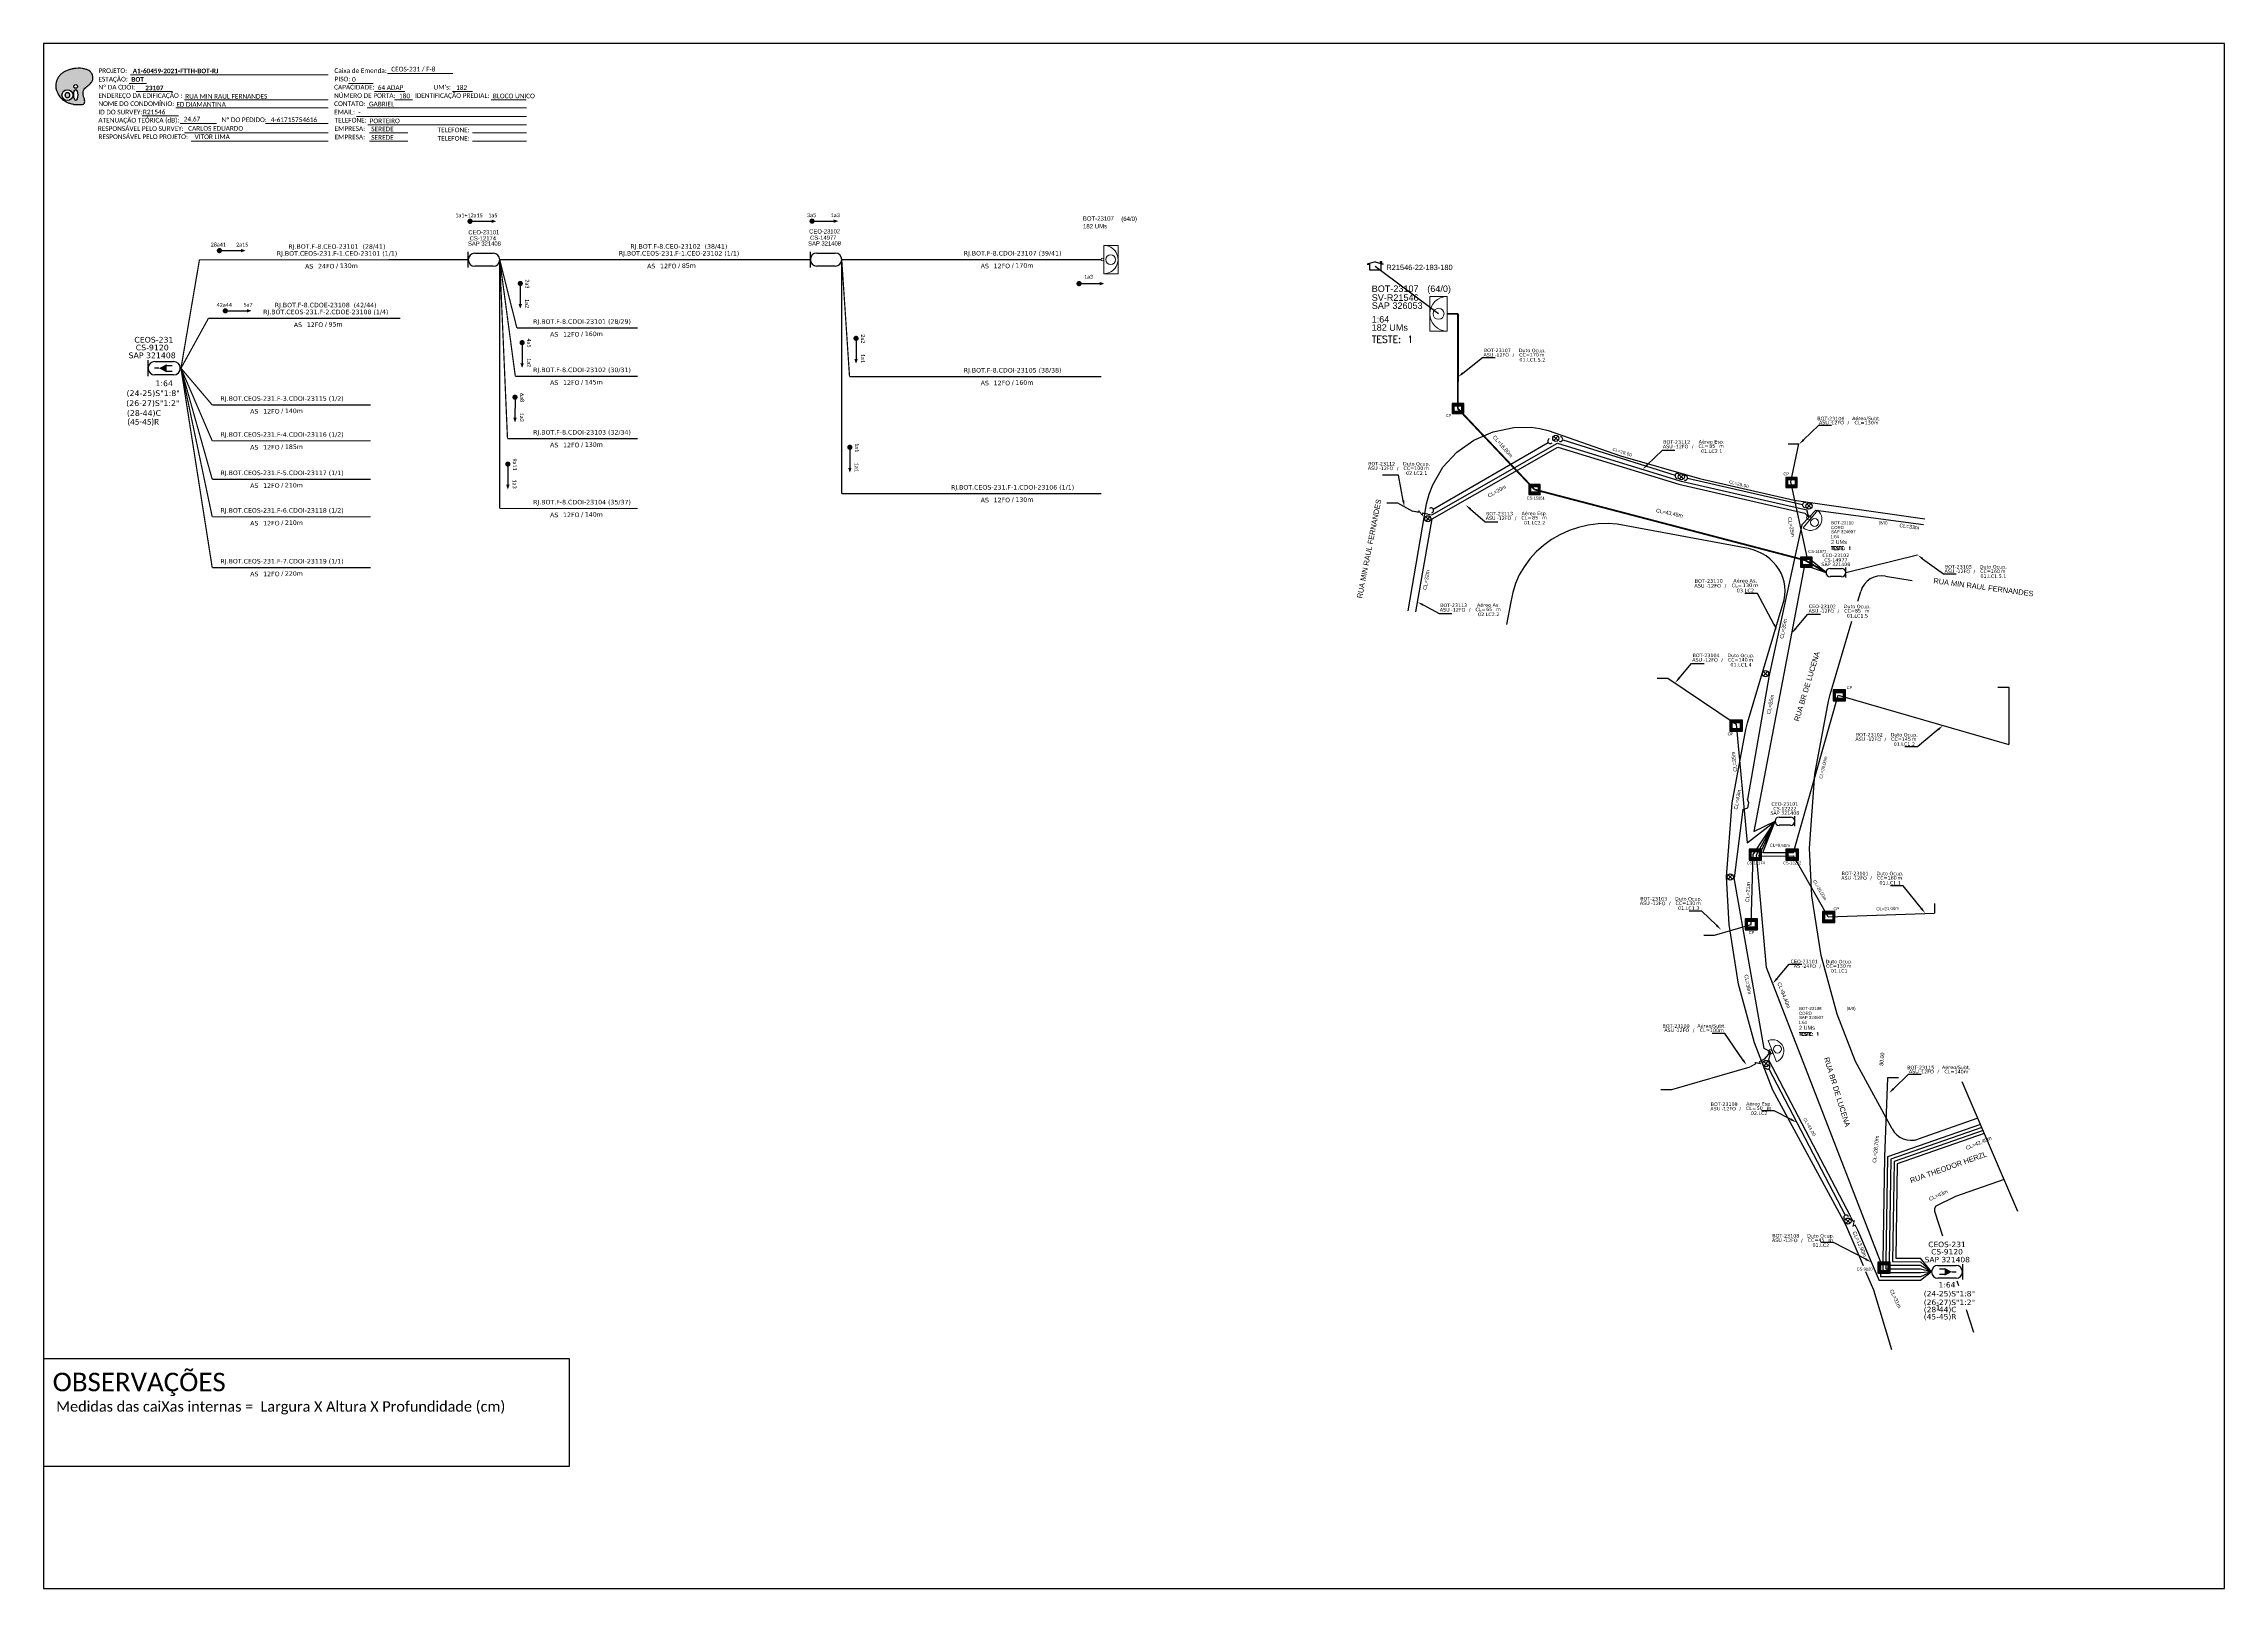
# Model space of a CAD drawing. Extents: x -89 to 1462, y 705 to 1544.
# Drawn here: x -89 to 749, y 705 to 1299 of the extents above; entities that cross this region are included whole.
import ezdxf
from ezdxf import colors
from ezdxf.entities.mleader import LeaderData, LeaderLine
from ezdxf.enums import TextEntityAlignment as Align
from ezdxf.math import Vec2, Vec3

# ---------------------------------------------------------------- set-up
doc = ezdxf.new("R2010")
doc.units = 0
for name, color, linetype in [('0 @ 1', 7, 'Continuous'), ('10.1-Caixas Subterrâneas', 5, 'Continuous'), ('20.4-CEOS', 1, 'Continuous'), ('20.5-CEO', 1, 'Continuous'), ('CAP a instalar', 1, 'Continuous'), ('E.T.', 7, 'Continuous'), ('label_cabos', 7, 'Continuous'), ('Legenda', 1, 'Continuous'), ('locais', 7, 'Continuous'), ('NOMELOG', 253, 'Continuous'), ('QUADRA', 7, 'Continuous'), ('SETA', 7, 'Continuous'), ('Subida Lateral', 5, 'Continuous'), ('surveys', 7, 'Continuous'), ('surveys legendas', 7, 'Continuous')]:
    doc.layers.add(name, color=color, linetype=linetype)
for name, color, linetype, lineweight in [("20.0-LEGENDA DOS CDO'S", 1, 'Continuous', 0), ('20.1-CDO_INTERIOR', 1, 'Continuous', 0), ('20.2-CDO_POSTE', 1, 'Continuous', 5), ('20.6-CORDOALHA_SUPORTE', 7, 'Continuous', 25), ('40.1-ETIQUETAS', 1, 'Continuous', 20), ('Segmento Logradouro Texto', 7, 'Continuous', 0)]:
    doc.layers.add(name, color=color, linetype=linetype, lineweight=lineweight)
doc.layers.add('EXTRA', color=50, linetype='Continuous', plot=False)
doc.styles.add('ARIAL', font='arial.ttf')
doc.styles.add('DIGICADE', font='')
doc.styles.add('FTTH', font='arial.ttf')
doc.styles.add('ROMANS', font='romans')
doc.styles.add('siredit', font='verdana.ttf')
doc.styles.get("Standard").update_dxf_attribs({"font": 'arial.ttf'})
doc.styles.add('WMF-Calibri0', font='calibri.ttf')
doc.styles.add('WMF-Calibri1', font='calibrib.ttf')
doc.styles.get('DIGICADE').set_extended_font_data('Arial')
doc.linetypes.add('FENCELINE1', pattern='A,0.25,-0.1,[133,ltypeshp.shx,S=0.1,R=0,X=-0.1,Y=0],-0.1,1', length=1.45)

# ---------------------------------------------------------------- blocks, each defined once
blk = doc.blocks.new('OI')
h = blk.add_hatch(color=40)
edge = h.paths.add_edge_path()
edge.add_spline(control_points=[(4.35, -0.67), (3.92, -0.99), (3.26, -1.5), (2.81, -2.59), (2.9, -3.5), (3.06, -4.27), (3.31, -4.85), (3.37, -5.39), (3.4, -5.88), (3.2, -6.4), (2.54, -6.61), (1.65, -6.63), (0.55, -6.67), (-0.56, -6.42), (-1.61, -6.14), (-2.77, -5.61), (-3.92, -4.77), (-4.89, -3.7), (-5.34, -2.65), (-5.6, -1.94), (-5.85, -0.96), (-5.71, 0.47), (-5.1, 2.02), (-4.14, 3.02), (-3.3, 3.61), (-2.37, 4.16), (-1.36, 4.44), (-0.56, 4.7), (0.79, 4.85), (2.24, 4.97), (3.79, 4.57), (4.67, 4.21), (5.44, 3.65), (5.76, 2.99), (6.03, 2.21), (6.01, 1.46), (5.72, 0.64), (5.31, 0.08), (4.88, -0.38), (4.51, -0.55), (4.35, -0.67)], knot_values=[0, 0, 0, 0, 1.60434, 2.417191, 3.427595, 4.282808, 4.776746, 5.304182, 5.888771, 6.258406, 6.858137, 7.79129, 8.986195, 10.124242, 11.187857, 12.242908, 13.953784, 15.414161, 16.515391, 17.349188, 17.675853, 19.552021, 21.515531, 22.568638, 23.63245, 24.621084, 25.782718, 26.745347, 27.142653, 29.870543, 31.004649, 31.921532, 32.709589, 33.801391, 34.042471, 35.192333, 35.971461, 36.628871, 37.254359, 37.836911, 37.836911, 37.836911, 37.836911], degree=3, periodic=0)
h.paths.add_polyline_path([(1.13, -0.87, -1), (-0.04, -0.87, -1)], flags=16)
edge = h.paths.add_edge_path(flags=16)
edge.add_ellipse((0.56, -3.59), major_axis=(-0.02, 1.71), ratio=0.361305, start_angle=0, end_angle=360)
h.paths.add_polyline_path([(-0.36, -3.62, -1), (-3.8, -3.62, -1)], flags=16)
edge = h.paths.add_edge_path(flags=0)
edge.add_ellipse((-2.08, -3.62), major_axis=(0, 0.885), ratio=0.758294, start_angle=0, end_angle=360)
at = {"color": 40}
for centre, radius in [((-2.08, -3.62), 1.72), ((0.54, -0.87), 0.587)]:
    blk.add_circle(centre, radius, dxfattribs=at)
blk.add_ellipse((-2.08, -3.62), major_axis=(0, 0.885), ratio=0.758294, start_param=-3.141592653589792, end_param=3.141592653589792, dxfattribs=at)
blk.add_ellipse((0.56, -3.59), major_axis=(-0.02, 1.71), ratio=0.361305, dxfattribs=at)
at = {"color": 40, "start_tangent": (-0.800898, -0.598801), "end_tangent": (-0.800898, -0.598801)}
blk.add_spline([(4.35, -0.67), (3.2, -1.78), (2.9, -2.54), (2.92, -3.55), (3.12, -4.38), (3.28, -4.85), (3.37, -5.37), (3.35, -5.95), (3.2, -6.29), (2.66, -6.55), (1.73, -6.63), (0.54, -6.62), (-0.58, -6.41), (-1.6, -6.11), (-2.56, -5.67), (-3.95, -4.67), (-4.89, -3.56), (-5.37, -2.56), (-5.64, -1.78), (-5.72, -1.46), (-5.63, 0.42), (-4.84, 2.22), (-4.13, 2.99), (-3.27, 3.62), (-2.4, 4.09), (-1.3, 4.47), (-0.37, 4.72), (0.02, 4.77), (2.75, 4.8), (3.85, 4.53), (4.69, 4.16), (5.31, 3.68), (5.85, 2.73), (5.93, 2.5), (5.94, 1.35), (5.67, 0.62), (5.29, 0.08), (4.84, -0.36), (4.35, -0.67)], degree=3, dxfattribs=at)
blk = doc.blocks.new('CARIMBO')
at = {"color": 7, "lineweight": 0}
for points in [[(134.48, -16.3), (159.61, -16.3)], [(35.15, -20.06), (41.7, -20.06)], [(35.66, -16.79), (111.64, -16.79)], [(37.81, -23.14), (51.75, -23.14)], [(119.43, -20.02), (128.92, -20.02)], [(129.48, -23.14), (141.1, -23.14)], [(159.42, -23.14), (167.09, -23.14)], [(40.13, -32.55), (54.07, -32.55)], [(52.97, -29.48), (111.64, -29.48)], [(56.38, -26.37), (111.64, -26.37)], [(122.56, -32.72), (187.83, -32.72)], [(126.6, -29.48), (187.83, -29.48)], [(137.07, -26.37), (144.01, -26.37)], [(174.24, -26.37), (187.8, -26.37)], [(54.67, -35.52), (68.61, -35.52)], [(56.38, -39.07), (111.64, -39.07)], [(126.84, -35.96), (187.83, -35.96)], [(127.45, -39.07), (142.25, -39.07)], [(167.06, -39.07), (187.83, -39.07)], [(58.87, -42.31), (111.64, -42.31)], [(127.45, -42.31), (142.25, -42.31)], [(167.06, -42.31), (187.83, -42.31)]]:
    blk.add_lwpolyline(points, dxfattribs=at)
at = {"color": 7, "xscale": 1.213923925163967, "yscale": 1.213923925163967, "zscale": 1.213923925163967, "rotation": 0.1532896023949059}
blk.add_blockref('OI', (13.86, -20.16), dxfattribs=at)
at = {"color": 7, "lineweight": 0, "style": 'WMF-Calibri0'}
for s, height, p in [('PROJETO:', 1.793, (23.26, -16.04)), ('Caixa de Emenda:', 1.7927, (114.02, -16.04)), ('ESTAÇÃO:', 1.793, (23.26, -19.32)), ('ENDEREÇO DA EDIFICAÇÃO :', 1.7927, (23.26, -25.63)), ('Nº DA CDOI:', 1.7927, (23.26, -22.39)), ('CAPACIDADE:', 1.7927, (113.91, -22.39)), ('NÚMERO DE PORTA:', 1.7927, (113.91, -25.63)), ('PISO:', 1.793, (114.09, -19.28)), ('IDENTIFICAÇÃO PREDIAL:', 1.7927, (144.99, -25.63)), ("UM's:", 1.793, (152.15, -22.39)), ('ATENUAÇÃO TEÓRICA (dB):', 1.7927, (23.26, -35.09)), ('NOME DO CONDOMÍNIO:', 1.7927, (23.26, -28.74)), ('ID DO SURVEY:', 1.7927, (23.26, -31.97)), ('CONTATO:', 1.793, (113.91, -28.74)), ('EMAIL:', 1.793, (113.91, -31.97)), ('TELEFONE:', 1.793, (114.09, -35.09)), ('RESPONSÁVEL PELO SURVEY:', 1.7927, (23.02, -38.32)), ('RESPONSÁVEL PELO PROJETO:', 1.7927, (23.26, -41.44)), ('EMPRESA:', 1.793, (114.09, -38.32)), ('EMPRESA:', 1.793, (114.09, -41.56)), ('TELEFONE:', 1.793, (153.7, -38.83)), ('TELEFONE:', 1.793, (153.7, -42.06))]:
    blk.add_text(s, height=height, dxfattribs=at).set_placement(p)
at = {"color": 7, "lineweight": 0, "flags": 8}
for tag, p, style in [('PROJ', (36.46, -16.13), 'WMF-Calibri1'), ('CEOS-XX', (135.87, -15.46), 'WMF-Calibri0'), ('EST', (35.94, -19.41), 'WMF-Calibri1'), ('LOGRADOURO', (56.65, -25.91), 'WMF-Calibri0'), ('PISO_PTR', (120.78, -19.42), 'WMF-Calibri0'), ('CAPAC.', (130.66, -22.52), 'WMF-Calibri0'), ('N°', (138.85, -25.77), 'WMF-Calibri0'), ("UC'S", (160.78, -22.54), 'WMF-Calibri0'), ('N°PREDIO', (174.94, -25.77), 'WMF-Calibri0'), ('_ID_', (40.39, -31.94), 'WMF-Calibri0'), ('NOME_DO_COND.', (53.23, -29.02), 'WMF-Calibri0'), ('O_POTEN', (56.06, -34.68), 'WMF-Calibri0'), ('EMAIL', (123.26, -32.12), 'WMF-Calibri0'), ('NOME_DO_CONTATO', (127.3, -28.89), 'WMF-Calibri0'), ('RES_SURVEY', (57.78, -38.23), 'WMF-Calibri0'), ('RES_PROJ', (60.27, -41.47), 'WMF-Calibri0'), ('TELEFONE', (127.55, -35.36), 'WMF-Calibri0'), ('EMP_RESP_SURVEY', (128.16, -38.47), 'WMF-Calibri0'), ('EMP_RESP_PROJ', (128.16, -41.71), 'WMF-Calibri0'), ('CONT_RESP_SURVEY', (167.76, -38.47), 'WMF-Calibri0'), ('CONT_RESP_PROJ', (167.76, -41.71), 'WMF-Calibri0')]:
    blk.add_attdef(tag, p, '', height=1.79, dxfattribs=dict(at, style=style))
at = {"color": 7, "lineweight": 0, "style": 'WMF-Calibri1', "flags": 8}
blk.add_attdef("N° CDO'S", text='', height=1.79, dxfattribs=at).set_placement((44.78, -22.68), align=Align.CENTER)
blk = doc.blocks.new('SURVEY_SURVEY')
for p, q in [((0, 0.0000152), (-0.0000151, 0.0000108)), ((-0.0000151, 0.0000108), (-0.0000104, 0.0000108)), ((-0.0000103, 0), (-0.0000103, 0.0000108)), ((0.0000103, 0), (-0.0000103, 0)), ((0, 0.0000152), (0.0000151, 0.0000108)), ((0.0000101, 0.0000159), (0.0000117, 0.0000159)), ((0.0000101, 0.0000123), (0.0000101, 0.0000159)), ((0.0000151, 0.0000108), (0.0000103, 0.0000108)), ((0.0000103, 0.0000108), (0.0000103, 0)), ((0.0000117, 0.0000159), (0.0000117, 0.0000119))]:
    blk.add_line(p, q)
blk = doc.blocks.new('Inst CDOI-64')
at = {"layer": '20.1-CDO_INTERIOR', "color": 1, "lineweight": 18}
blk.add_lwpolyline([(-2.12, -2.13), (-2.12, 2.12), (0, 2.12), (0.01, -2.13)], close=True, dxfattribs=at)
blk.add_circle((-1.06, 0), 0.68, dxfattribs=at)
blk.add_arc((0.01, 0), 2.13, 90.0276, 270.0276, dxfattribs=at)
at = {"layer": "20.0-LEGENDA DOS CDO'S", "style": 'ARIAL'}
for tag, p, rotation in [('FID', (-9.3, 2.69), 0.118), ('SAP', (-9.3, 0.61), 359.9724), ('SURVEY', (-9.3, 1.6), 359.9724), ('1:XX', (-9.31, -1.08), 359.9724), ('UMS', (-9.31, -2.09), 359.9724)]:
    blk.add_attdef(tag, p, '', height=0.8, rotation=rotation, dxfattribs=at)
at = {"layer": "20.0-LEGENDA DOS CDO'S"}
for tag, p, style, flags in [('ID_ATIVIDADE', (-9.3, 3.78), 'ARIAL', 3), ('FATOR', (-1.5, 3.78), 'ARIAL', 1), ('QTDE', (-9.18, -3.66), 'DIGICADE', 3)]:
    blk.add_attdef(tag, p, '', height=0.8, rotation=0.118, dxfattribs=dict(at, style=style, flags=flags))
at = {"layer": "20.0-LEGENDA DOS CDO'S", "style": 'ARIAL'}
blk.add_attdef('FIBRAS_UTILIZADAS', text='', height=0.8, rotation=359.9724, dxfattribs=at).set_placement((-0.99, 2.69), align=Align.CENTER)
blk = doc.blocks.new('Teste  FTTH')
at = {"color": 0, "lineweight": 0, "style": 'ROMANS'}
for tag, p in [('TESTE', (-2.3, -0.29)), ('QTDE', (0.21, -0.29))]:
    blk.add_attdef(tag, p, '', height=0.48, dxfattribs=at)
for tag, p, flags in [('FID', (-2.23, -1.25), 1), ('FATOR', (-2.23, -2.03), 3), ('ID_ATIVIDADE', (-2.23, -2.72), 3)]:
    blk.add_attdef(tag, p, '', height=0.48, dxfattribs=dict(at, flags=flags))
blk = doc.blocks.new('*X72')
at = {"color": 0, "linetype": 'Continuous'}
for p, q in [((-1.25, 0.34099), (-0.49099, 1.1)), ((-1.25, 0.517767), (-0.667767, 1.1)), ((-1.25, 0.694544), (-0.844544, 1.1)), ((-1.25, 0.87132), (-1.02132, 1.1)), ((-1.25, 1.048097), (-1.198097, 1.1)), ((-1.25, 0.164214), (-0.8035, 0.610714)), ((-1.25, -0.012563), (-0.8035, 0.433937)), ((-1.25, -0.18934), (-0.8035, 0.25716)), ((-1.25, -0.366117), (-0.8035, 0.080383)), ((-0.789214, 0.625), (-0.314214, 1.1)), ((-0.612437, 0.625), (-0.137437, 1.1)), ((-0.43566, 0.625), (0.03934, 1.1)), ((-0.258883, 0.625), (0.216117, 1.1)), ((-0.082107, 0.625), (0.392893, 1.1)), ((0.09467, 0.625), (0.56967, 1.1)), ((0.271447, 0.625), (0.746447, 1.1)), ((0.448223, 0.625), (0.923223, 1.1)), ((0.625, 0.625), (1.1, 1.1)), ((0.801777, 0.625), (1.25, 1.073223)), ((0.8035, 0.449947), (1.25, 0.896447)), ((0.8035, 0.27317), (1.25, 0.71967)), ((0.8035, 0.096393), (1.25, 0.542893)), ((0.8035, -0.080383), (1.25, 0.366117)), ((0.8035, -0.25716), (1.25, 0.18934)), ((0.8035, -0.433937), (1.25, 0.012563)), ((-1.25, -0.542893), (-0.8035, -0.096393)), ((-1.25, -0.71967), (-0.8035, -0.27317)), ((-1.25, -0.896447), (-0.8035, -0.449947)), ((-1.25, -1.073223), (-0.801777, -0.625)), ((-1.1, -1.1), (-0.625, -0.625)), ((-0.923223, -1.1), (-0.448223, -0.625)), ((-0.746447, -1.1), (-0.271447, -0.625)), ((-0.56967, -1.1), (-0.09467, -0.625)), ((-0.392893, -1.1), (0.082107, -0.625)), ((-0.216117, -1.1), (0.258883, -0.625)), ((-0.03934, -1.1), (0.43566, -0.625)), ((0.137437, -1.1), (0.612437, -0.625)), ((0.314214, -1.1), (0.789214, -0.625)), ((0.49099, -1.1), (1.25, -0.34099)), ((0.667767, -1.1), (1.25, -0.517767)), ((0.8035, -0.610714), (1.25, -0.164214)), ((0.844544, -1.1), (1.25, -0.694544)), ((1.02132, -1.1), (1.25, -0.87132)), ((1.198097, -1.1), (1.25, -1.048097))]:
    blk.add_line(p, q, dxfattribs=at)
blk = doc.blocks.new('MANHOLE_MQ')
at = {"color": 0, "linetype": 'Continuous'}
for p, q in [((0.0000062, 0.0000057), (-0.0000063, 0.0000057)), ((-0.0000063, 0.0000057), (-0.0000063, -0.0000053)), ((-0.000004, 0.0000033), (0.000004, 0.0000033)), ((-0.000004, -0.0000029), (-0.000004, 0.0000033)), ((0.000004, 0.0000033), (0.000004, -0.0000029)), ((0.0000062, -0.0000053), (0.0000062, 0.0000057)), ((-0.0000063, -0.0000053), (0.0000062, -0.0000053)), ((0.000004, -0.0000029), (-0.000004, -0.0000029)), ((0.000004, -0.0000029), (0.000004, -0.0000029))]:
    blk.add_line(p, q, dxfattribs=at)
at = {"color": 0, "linetype": 'Continuous', "xscale": 5e-06, "yscale": 5e-06, "zscale": 1e-05}
blk.add_blockref('*X72', (0, 0.0000002), dxfattribs=at)
blk = doc.blocks.new('*U101')
at = {"color": 0}
blk.add_line((2.14, -0.58), (-2.1, -0.68), dxfattribs=at)
for centre, radius in [((0, 0.38), 0.733), ((0.03, -1.03), 0.393)]:
    blk.add_circle(centre, radius, dxfattribs=at)
blk.add_arc((0.02, -0.63), 2.12, 1.3782, 181.3782, dxfattribs=at)
blk = doc.blocks.new('Inst CDOE-8 CAIXA DIST OPT CDOE 48F_8D C_SPL OPTAP')
at = {"layer": "20.0-LEGENDA DOS CDO'S", "color": 0, "style": 'ARIAL'}
for tag, p, height in [('FID', (0.12, 5.25), 0.8), ('1:XX', (-0.01, 1.7), 0.8), ('SAP', (0.12, 2.96), 0.8), ('CORDOALHA', (0.12, 4.02), 0.8), ('UMS', (0.14, 0.22), 1)]:
    blk.add_attdef(tag, p, '', height=height, rotation=0.118, dxfattribs=at)
at = {"layer": "20.0-LEGENDA DOS CDO'S", "color": 0}
for tag, p, style, flags in [('ID_ATIVIDADE', (0.12, 6.47), 'ARIAL', 3), ('FATOR', (7.92, 6.47), 'ARIAL', 1), ('QTDE', (0.23, -0.97), 'DIGICADE', 3)]:
    blk.add_attdef(tag, p, '', height=0.8, rotation=0.118, dxfattribs=dict(at, style=style, flags=flags))
at = {"layer": "20.0-LEGENDA DOS CDO'S", "color": 0, "style": 'ARIAL'}
blk.add_attdef('FIBRAS_UTILIZADAS', text='', height=0.8, rotation=0.118, dxfattribs=at).set_placement((13.48, 5.26), align=Align.CENTER)
blk = doc.blocks.new('*U103')
at = {"layer": '20.4-CEOS', "color": 7, "style": 'siredit'}
for tag, p in [('FIBRAS_SPLITTER', (0, 0)), ('FIBRAS_TOP_C', (0, -4.13)), ('RESERVA_FINAIS', (0, -5.46))]:
    blk.add_attdef(tag, p, '', height=1.01, dxfattribs=at)
for tag, p, flags in [('ID_ATIVIDADE', (0, -6.77), 3), ('FATOR', (0, -8.09), 1), ('QTDE', (0, -9.4), 1), ('FID', (0, -10.71), 1)]:
    blk.add_attdef(tag, p, '', height=1.01, dxfattribs=dict(at, flags=flags))
blk = doc.blocks.new('*U104')
at = {"layer": '20.4-CEOS', "color": 7, "style": 'siredit'}
blk.add_attdef('FIBRAS_SPLITTER', (0, 0), '', height=1.01, dxfattribs=at)
for tag, p, flags in [('QTDE', (0, -4.11), 1), ('ID_ATIVIDADE', (0, -1.48), 3), ('FATOR', (0, -2.79), 3), ('FID', (0, -5.42), 1)]:
    blk.add_attdef(tag, p, '', height=1.01, dxfattribs=dict(at, flags=flags))
blk = doc.blocks.new('Inst CORD BENZINAL 4.55MM 3F (sem recursos)')
at = {"layer": '20.6-CORDOALHA_SUPORTE', "color": 0, "lineweight": 0, "style": 'ROMANS'}
for tag, p, flags in [('ID_ATIVIDADE', (-5.2, -6.67), 3), ('FATOR', (-5.2, -4.44), 3), ('FID', (-5.2, -8.9), 1)]:
    blk.add_attdef(tag, p, '', height=1, dxfattribs=dict(at, flags=flags))
blk.add_attdef('LANCE', text='', height=1, dxfattribs=at).set_placement((-0.54, -2.21), align=Align.RIGHT)
at = {"layer": '20.6-CORDOALHA_SUPORTE', "color": 0, "style": 'siredit'}
blk.add_attdef('QTDE', (-0.54, -2.21), '', height=1, rotation=359.69001, dxfattribs=at)
blk = doc.blocks.new('LEGENDA DOS CABOS')
at = {"layer": 'EXTRA', "color": 0, "style": 'siredit'}
for tag, p in [('ID', (4.6, 0.97)), ('XX', (9.03, 0.97))]:
    blk.add_attdef(tag, text='', height=0.48, rotation=359.69001, dxfattribs=at).set_placement(p, align=Align.MIDDLE_CENTER)
at = {"layer": 'Legenda', "color": 0, "style": 'siredit'}
for tag, p in [('TIPO_CABO', (1.31, 0)), ('CABO', (4.69, -0.05)), ('/', (6.81, -0.05)), ('METROS', (10.03, -0.05))]:
    blk.add_attdef(tag, text='', height=0.8, rotation=359.69001, dxfattribs=at).set_placement(p, align=Align.MIDDLE_CENTER)
blk = doc.blocks.new('Inst CB DT OCUP CFOA-SM-AS-80-TS-24')
at = {"layer": 'label_cabos', "color": 0, "style": 'siredit'}
for tag, flags, p in [('ID_ATIVIDADE', 3, (1.31, 2.67)), ('FATOR', 1, (11.56, 2.55))]:
    blk.add_attdef(tag, text='', height=1, rotation=359.69001, dxfattribs=dict(at, flags=flags)).set_placement(p, align=Align.MIDDLE_CENTER)
for tag, p in [('TIPO_CABO', (1.76, 0)), ('DESTINO_CABO', (3.13, 1.26)), ('CABO', (4.69, -0.05)), ('/', (7.71, -0.05)), ('LANCE', (10.91, 0)), ('TIPO_CABO', (13.11, 1.24)), ('UND', (15.96, 0)), ('FID', (13.15, -1.41))]:
    blk.add_attdef(tag, text='', height=1, rotation=359.69001, dxfattribs=at).set_placement(p, align=Align.MIDDLE_CENTER)
blk.add_attdef('QTDE', (12.43, -0.47), '', height=1, rotation=359.69001, dxfattribs=at)
blk = doc.blocks.new('Inst CB DT OCUP CFOA-SM-ASU-120-S-12')
at = {"layer": 'label_cabos', "color": 0, "style": 'siredit'}
for tag, flags, p in [('ID_ATIVIDADE', 3, (1.31, 2.67)), ('FATOR', 1, (11.56, 2.55))]:
    blk.add_attdef(tag, text='', height=1, rotation=359.69001, dxfattribs=dict(at, flags=flags)).set_placement(p, align=Align.MIDDLE_CENTER)
for tag, p in [('TIPO_CABO', (1.26, 0)), ('DESTINO_CABO', (3.13, 1.26)), ('CABO', (4.69, -0.05)), ('/', (7.71, -0.05)), ('LANCE', (10.91, 0)), ('TIPO_CABO', (13.11, 1.24)), ('UND', (15.96, 0)), ('FID', (13.15, -1.41))]:
    blk.add_attdef(tag, text='', height=1, rotation=359.69001, dxfattribs=at).set_placement(p, align=Align.MIDDLE_CENTER)
blk.add_attdef('QTDE', (12.43, -0.47), '', height=1, rotation=359.69001, dxfattribs=at)
blk = doc.blocks.new('Inst CB ESP CFOA-SM-ASU-120-S-12')
at = {"layer": 'label_cabos', "color": 0, "style": 'siredit'}
for tag, flags, p in [('ID_ATIVIDADE', 3, (1.31, 2.67)), ('FATOR', 1, (11.56, 2.55))]:
    blk.add_attdef(tag, text='', height=1, rotation=359.69001, dxfattribs=dict(at, flags=flags)).set_placement(p, align=Align.MIDDLE_CENTER)
for tag, p in [('TIPO_CABO', (1.26, 0)), ('DESTINO_CABO', (3.13, 1.26)), ('CABO', (4.69, -0.05)), ('/', (7.71, -0.05)), ('LANCE', (10.81, 0)), ('TIPO_CABO', (13.11, 1.24)), ('UND', (15.96, 0)), ('FID', (13.15, -1.41))]:
    blk.add_attdef(tag, text='', height=1, rotation=359.69001, dxfattribs=at).set_placement(p, align=Align.MIDDLE_CENTER)
blk.add_attdef('QTDE', (12.43, -0.47), '', height=1, rotation=359.69001, dxfattribs=at)
blk = doc.blocks.new('Inst CB AS CFOA-SM-ASU-120-S-12')
at = {"layer": 'label_cabos', "color": 0, "style": 'siredit'}
for tag, flags, p in [('ID_ATIVIDADE', 3, (1.31, 2.67)), ('FATOR', 1, (11.56, 2.55))]:
    blk.add_attdef(tag, text='', height=1, rotation=359.69001, dxfattribs=dict(at, flags=flags)).set_placement(p, align=Align.MIDDLE_CENTER)
for tag, p in [('TIPO_CABO', (1.26, 0)), ('DESTINO_CABO', (3.13, 1.26)), ('CABO', (4.69, -0.05)), ('/', (7.71, -0.05)), ('LANCE', (10.81, 0)), ('TIPO_CABO', (13.11, 1.24)), ('UND', (15.96, 0)), ('FID', (13.15, -1.41))]:
    blk.add_attdef(tag, text='', height=1, rotation=359.69001, dxfattribs=at).set_placement(p, align=Align.MIDDLE_CENTER)
blk.add_attdef('QTDE', (12.43, -0.47), '', height=1, rotation=359.69001, dxfattribs=at)
blk = doc.blocks.new('CEOS_RP_CT_DRT')
at = {"layer": '20.4-CEOS', "color": 0}
for p, q in [((-4.54, 1.19), (-1.19, 1.19)), ((-1.19, -1.19), (-4.54, -1.19))]:
    blk.add_line(p, q, dxfattribs=at)
for points in [[(-5.73, -1.43), (-5.73, 1.44)], [(-3.79, 0), (-4.59, 0)], [(-2.47, 0.48), (-1.45, 0.48)], [(-2.47, -0.52), (-1.45, -0.52)]]:
    blk.add_lwpolyline(points, dxfattribs=at)
blk.add_lwpolyline([(-3.79, 0, 0, 1.47, 0), (-2.41, 0, 1.47, 1.47, 0)], format="xyseb", dxfattribs=at)
for centre, start, end in [((-4.54, 0), 90, 270), ((-1.19, 0), 270, 90)]:
    blk.add_arc(centre, 1.19, start, end, dxfattribs=at)
at = {"layer": '20.4-CEOS', "color": 7, "style": 'siredit'}
for tag, p in [('Nº_DA_CEOS', (-2.86, 5.6)), ('LOCAL', (-2.86, 4.24)), ('SAP', (-2.86, 2.78)), ('RACIO_SPLITAGEM', (-2.86, -1.88)), ('FIBRAS_SPLITTER', (-2.86, -3.58)), ('RESERVA_FINAIS', (-2.86, -6.39)), ('FIBRAS_TOP_C', (-2.86, -5.08))]:
    blk.add_attdef(tag, text='', height=1.01, dxfattribs=at).set_placement(p, align=Align.TOP_CENTER)
blk = doc.blocks.new('ETIQUETA_RS5F')
at = {"layer": '40.1-ETIQUETAS', "color": 0, "style": 'siredit'}
blk.add_text('/', height=1.5, dxfattribs=at).set_placement((1.58, -1.95), align=Align.MIDDLE_RIGHT)
for tag, p in [('ETIQUETA_R_SECUNDARIA', (1.21, 2.1)), ('ETIQUETA_R_PRIMARIA', (1.21, 4.1)), ('F_ATIVAS/F_MORTAS', (1.14, -4.24))]:
    blk.add_attdef(tag, text='', height=1.5, dxfattribs=at).set_placement(p, align=Align.MIDDLE_CENTER)
for tag, p in [('TIPO_CABO', (-6.58, -2.12)), ('CAP_CABO', (0.4, -2.09))]:
    blk.add_attdef(tag, text='', height=1.5, dxfattribs=at).set_placement(p, align=Align.MIDDLE_RIGHT)
for tag, p in [('FUSÃO_1', (0.85, -8.39)), ('FUSÃO_2', (0.85, -10.6)), ('FUSÃO_3', (0.85, -12.93)), ('FUSÃO_4', (0.85, -15.14)), ('FUSÃO_5', (0.85, -17.16))]:
    blk.add_attdef(tag, text='', height=1.5, dxfattribs=at).set_placement(p, align=Align.CENTER)
blk.add_attdef('METROS', text='', height=1.5, dxfattribs=at).set_placement((2.14, -1.95), align=Align.MIDDLE_LEFT)
blk = doc.blocks.new('CDOE-TEXTO PADRÃO')
at = {"layer": "20.0-LEGENDA DOS CDO'S", "color": 0, "style": 'ARIAL'}
for tag, p in [('CDO_N', (0.49, 7.39)), ('SAP', (0.51, 1.67)), ('CORDOALHA', (0.5, 4.33)), ('SPLITER_1', (0.59, -0.91)), ('(XX-XX_F)S', (0.54, -8.29)), ('SPLITER_2', (0.6, -3.55)), ('(XX-XX_L)S', (0.55, -10.83)), ('UMS', (0.55, -13.15))]:
    blk.add_attdef(tag, p, '', height=1.7, rotation=0.11799, dxfattribs=at)
blk.add_attdef('FIBRAS_UTILIZADAS', text='', height=1.7, rotation=0.11799, dxfattribs=at).set_placement((19.77, 7.43), align=Align.CENTER)

msp = doc.modelspace()

# ---------------------------------------------------------------- linework, layer by layer
at = {"color": 4}
for p, q in [((654.43, 885.8), (631.51, 877.8)), ((645.87, 855.75), (638.23, 851.94)), ((664.53, 862.26), (645.87, 855.75)), ((638.23, 851.94), (637.73, 851.11)), ((637.73, 851.11), (637.76, 850.13))]:
    msp.add_line(p, q, dxfattribs=at)
for points in [[(-89.32, 705.02), (749.25, 705.02), (749.25, 1299.02), (-89.32, 1299.02), (-89.32, 705.02)], [(444.55, 1117.84), (444.55, 1117.86)]]:
    msp.add_lwpolyline(points)
at = {"color": 7, "lineweight": 0}
msp.add_lwpolyline([(-4.01, 1268.26), (20.14, 1268.26)], dxfattribs=at)
at = {"color": 7, "const_width": 1}
for points in [[(74.15, 1230.7, 1), (75.15, 1230.7, 1)], [(-22.23, 1219.42, 1), (-21.23, 1219.42, 1)], [(93.97, 1207.3, 1), (93.97, 1206.3, 1)], [(-19.95, 1196.28, 1), (-18.95, 1196.28, 1)], [(94.68, 1184.55, 1), (94.68, 1183.55, 1)], [(91.95, 1163.55, 1), (91.95, 1162.55, 1)], [(89.19, 1137.84, 1), (89.18, 1136.84, 1)]]:
    msp.add_lwpolyline(points, format="xyb", close=True, dxfattribs=at)
at = {"const_width": 1}
for points in [[(205.67, 1230.75, 1), (206.67, 1230.75, 1)], [(308.33, 1206.73, 1), (309.33, 1206.73, 1)], [(223.08, 1186.19, 1), (223.08, 1185.19, 1)], [(220.7, 1144.31, 1), (220.7, 1143.31, 1)]]:
    msp.add_lwpolyline(points, format="xyb", close=True, dxfattribs=at)
at = {"color": 7}
msp.add_lwpolyline([(-89.24, 793.42), (112.74, 793.42), (112.74, 751.85), (-89.24, 751.85)], close=True, dxfattribs=at)
at = {"layer": '20.4-CEOS', "color": 7}
for p, q in [((73.99, 1212.89), (73.99, 1218.95)), ((76.5, 1218.43), (83.55, 1218.43)), ((83.55, 1213.41), (76.5, 1213.41)), ((639.12, 829.21), (646.05, 829.21)), ((646.05, 824.27), (639.12, 824.27))]:
    msp.add_line(p, q, dxfattribs=at)
at = {"layer": '20.4-CEOS', "color": 5}
for p, q in [((205.51, 1212.94), (205.51, 1219)), ((208.02, 1218.48), (215.06, 1218.48)), ((215.06, 1213.46), (208.02, 1213.46))]:
    msp.add_line(p, q, dxfattribs=at)
at = {"layer": '20.4-CEOS', "color": 7}
for points in [[(641.77, 827.82), (639.66, 827.82)], [(641.77, 825.76), (639.66, 825.76)], [(644.5, 826.74), (646.17, 826.74)], [(648.52, 829.72), (648.52, 823.76)]]:
    msp.add_lwpolyline(points, dxfattribs=at)
msp.add_lwpolyline([(644.5, 826.74, 0, 3.05, 0), (641.64, 826.74, 3.05, 3.05, 0)], format="xyseb", dxfattribs=at)
for centre, radius, start, end in [((76.5, 1215.92), 2.51, 90, 270), ((83.55, 1215.92), 2.51, 270, 90), ((639.12, 826.74), 2.47, 90, 270), ((646.05, 826.74), 2.47, 270, 90)]:
    msp.add_arc(centre, radius, start, end, dxfattribs=at)
at = {"layer": '20.4-CEOS', "color": 5}
for centre, start, end in [((208.02, 1215.97), 90, 270), ((215.06, 1215.97), 270, 90)]:
    msp.add_arc(centre, 2.51, start, end, dxfattribs=at)
at = {"layer": '20.5-CEO', "color": 5}
for p, q in [((597.64, 1097.21), (602.06, 1097.21)), ((602.06, 1094.06), (597.64, 1094.06))]:
    msp.add_line(p, q, dxfattribs=at)
at = {"layer": '20.5-CEO', "color": 7}
for p, q in [((578.05, 1001.59), (582.47, 1001.59)), ((582.47, 998.44), (578.05, 998.44))]:
    msp.add_line(p, q, dxfattribs=at)
at = {"layer": '20.5-CEO', "color": 5}
msp.add_lwpolyline([(603.64, 1093.73), (603.64, 1097.53)], dxfattribs=at)
at = {"layer": '20.5-CEO', "color": 7}
msp.add_lwpolyline([(584.05, 998.11), (584.05, 1001.91)], dxfattribs=at)
at = {"layer": '20.5-CEO', "color": 5}
for centre, start, end in [((597.64, 1095.63), 90, 270), ((602.06, 1095.63), 270, 90)]:
    msp.add_arc(centre, 1.58, start, end, dxfattribs=at)
at = {"layer": '20.5-CEO', "color": 7}
for centre, start, end in [((578.05, 1000.01), 90, 270), ((582.47, 1000.01), 270, 90)]:
    msp.add_arc(centre, 1.58, start, end, dxfattribs=at)
at = {"layer": '20.6-CORDOALHA_SUPORTE'}
for points in [[(445.04, 1120.02), (489.25, 1145.61)], [(494.8, 1146.69), (538.06, 1133.08)], [(542.81, 1131.87), (587.05, 1121.83)], [(574.04, 904.79), (603.4, 848.47)]]:
    msp.add_lwpolyline(points, dxfattribs=at)
for points in [[(489.63, 1147.02, 1.231752), (490.71, 1145.53)], [(493.46, 1146.1, 1.231752), (493.94, 1147.87)], [(539.42, 1133.6, 1.231752), (538.84, 1131.86)], [(541.46, 1131.24, 1.231752), (541.95, 1133.01)], [(444.53, 1118.65, 1.231752), (443.6, 1120.24)], [(588.28, 1122.51, 1.231752), (588.03, 1120.69)], [(572.69, 905.34, 1.231752), (574.3, 906.22)], [(604.71, 847.93, 1.231752), (603.12, 847)]]:
    msp.add_lwpolyline(points, format="xyb", dxfattribs=at)
at = {"layer": '40.1-ETIQUETAS'}
msp.add_lwpolyline([(318.38, 1221.42), (323.82, 1221.42), (323.82, 1210.52), (318.38, 1210.52)], close=True, dxfattribs=at)
for centre, major_axis, start_param, end_param in [((317.87, 1215.98), (-0.356, 0.356), 2.356194490191767, 8.639379797371353), ((318.38, 1215.98), (-3.85, 3.85), 2.356194, 5.497787), ((320.96, 1215.98), (1.33, 1.33), 3.926991, 10.210176)]:
    msp.add_ellipse(centre, major_axis=major_axis, ratio=1, start_param=start_param, end_param=end_param, dxfattribs=at)
at = {"layer": 'CAP a instalar', "color": 7, "linetype": 'FENCELINE1', "ltscale": 7, "const_width": 0.467}
for points in [[(-36.5, 1174.2), (-36.5, 1174.2), (-29.4, 1215.87)], [(-29.4, 1215.87), (73.99, 1215.92)], [(86.06, 1215.97), (205.51, 1215.97)], [(86.06, 1215.92), (86.06, 1120.27)], [(86.06, 1215.92), (89.06, 1147.13)], [(86.06, 1215.92), (92.06, 1171.12)], [(86.06, 1215.92), (92.65, 1189.7)], [(217.58, 1215.97), (220.58, 1170.97)], [(-25.96, 1193.36), (-36.5, 1174.2)], [(-25.96, 1193.36), (47.79, 1193.41)], [(92.65, 1189.7), (139.06, 1189.7)], [(-24.49, 1160.09), (-36.5, 1174.2)], [(92.06, 1171.12), (139.06, 1171.12)], [(220.58, 1170.97), (317.37, 1170.97)], [(89.06, 1147.13), (139.06, 1147.13)], [(86.06, 1120.27), (139.06, 1120.27)]]:
    msp.add_lwpolyline(points, dxfattribs=at)
at = {"layer": 'CAP a instalar', "linetype": 'FENCELINE1', "ltscale": 7}
for points, const_width in [([(217.58, 1215.97), (317.37, 1215.97)], 0.467), ([(483.96, 1127.57), (588.09, 1100.35)], 0.687)]:
    msp.add_lwpolyline(points, dxfattribs=dict(at, const_width=const_width))
at = {"layer": 'CAP a instalar', "color": 251, "linetype": 'FENCELINE1', "ltscale": 7, "true_color": 0x636466, "const_width": 0.467}
for points in [[(217.58, 1215.97), (217.58, 1125.97)], [(-24.49, 1097.55), (-36.5, 1174.2)], [(-36.5, 1174.2), (-24.49, 1117.08)], [(-24.49, 1131.52), (-36.5, 1174.2)], [(-36.5, 1174.2), (-36.5, 1174.2), (-24.49, 1146.29)], [(-24.49, 1160.09), (36.47, 1160.09)], [(-24.49, 1146.29), (36.47, 1146.29)], [(-24.49, 1131.52), (36.47, 1131.52)], [(217.58, 1125.97), (317.37, 1125.97)], [(-24.49, 1117.08), (36.47, 1117.08)], [(-24.49, 1097.55), (36.47, 1097.55)]]:
    msp.add_lwpolyline(points, dxfattribs=at)
at = {"layer": 'CAP a instalar', "ltscale": 5, "const_width": 0.687}
for points in [[(450.39, 1195.13), (454.55, 1195.13)], [(596.06, 1095.63), (588.09, 1100.35)]]:
    msp.add_lwpolyline(points, dxfattribs=at)
at = {"layer": 'CAP a instalar', "linetype": 'FENCELINE1', "ltscale": 5, "const_width": 0.687}
for points in [[(454.55, 1195.13), (454.52, 1158.65)], [(454.52, 1158.65), (483.96, 1127.57)]]:
    msp.add_lwpolyline(points, dxfattribs=at)
at = {"layer": 'CAP a instalar', "color": 7, "ltscale": 5}
for points in [[(444.55, 1117.86), (492.81, 1145.4)], [(444.68, 1116.28), (492.98, 1143.84)], [(492.81, 1145.4), (539.84, 1130.95), (588.74, 1119.8)], [(492.98, 1143.84), (539.47, 1129.56), (587.9, 1118.52)], [(581.5, 1145.16), (585.66, 1145.17)], [(582.54, 1130.58), (585.66, 1145.17)], [(588.81, 1101.5), (582.54, 1130.58)], [(427.13, 1122.39), (431.3, 1122.4)], [(431.3, 1122.4), (437.06, 1119.28)], [(438.28, 1080.53), (444.68, 1116.28)], [(443.09, 1118.11), (444.55, 1117.84)], [(589.43, 1116.74), (586.77, 1113.96)], [(589.43, 1116.74), (587.9, 1118.52)], [(589.43, 1116.74), (588.74, 1119.8)], [(589.43, 1116.74), (592.15, 1119.6), (633.61, 1114.06)], [(586.77, 1113.96), (574.2, 1056.13)], [(596.06, 1095.63), (588.81, 1101.5)], [(603.64, 1095.63), (631.19, 1102.39)], [(587.73, 1098.5), (568.31, 996.03)], [(587.73, 1098.5), (596.06, 1095.63)], [(531.13, 1055), (535.3, 1055)], [(535.3, 1055), (561.52, 1037.31)], [(574.2, 1056.13), (565.89, 1008.4)], [(583.57, 987.93), (600.77, 1048.44), (666.34, 1029.47)], [(662.18, 1051.6), (666.34, 1051.6)], [(666.33, 1051.6), (666.34, 1029.47)], [(561.52, 1037.31), (565.74, 991.67)], [(564.04, 1004.46), (566.01, 1005.14), (566.43, 1007.09), (566.43, 1007.09), (565.89, 1008.4), (565.89, 1008.4), (565.89, 1008.4)], [(564.04, 1004.46), (560.7, 978.27)], [(565.74, 991.67), (576.48, 1000.01)], [(568.09, 987.16), (576.48, 1000.01)], [(568.31, 996.03), (576.48, 1000.01)], [(569.39, 987.15), (576.48, 1000.01)], [(570.18, 986.61), (576.48, 1000.01)], [(571.75, 987.93), (576.48, 1000.01)], [(567.29, 960.31), (568.09, 987.16)], [(617.03, 830.68), (589.67, 901.27), (573.23, 943.71), (569.39, 987.15)], [(570.18, 986.61), (583.57, 986.68)], [(571.75, 987.93), (583.57, 987.93)], [(596.88, 963.21), (583.57, 986.68)], [(572.25, 912.59), (560.7, 978.27)], [(596.88, 963.21), (637.76, 964.62)], [(637.76, 968.36), (637.76, 964.62)], [(549.04, 956.23), (553.2, 956.23)], [(553.2, 956.23), (567.29, 960.31)], [(574.69, 911.32), (572.25, 912.59)], [(574.69, 911.32), (572.32, 908.58)], [(574.69, 911.32), (574, 908.26)], [(574, 908.26), (605.33, 848.27)], [(536.74, 896.88), (566.95, 905.6)], [(619.74, 901.31), (618.49, 870.95)], [(623.91, 901.3), (619.74, 901.31)], [(532.57, 896.88), (536.74, 896.88)], [(655.46, 883.4), (619.74, 870.93)], [(655.95, 882.25), (620.97, 870.04)], [(656.44, 881.1), (622.21, 869.14)], [(656.94, 879.95), (623.44, 868.25)], [(618.49, 870.95), (617.86, 830.81)], [(619.74, 870.93), (619.11, 830.79)], [(620.97, 870.04), (620.36, 830.77)], [(622.21, 869.14), (621.61, 830.75)], [(623.44, 868.25), (622.88, 832.06)], [(608.23, 842.86), (616.46, 823.42)], [(617.03, 830.68), (617.03, 824.86)], [(617.86, 830.81), (617.86, 826.3)], [(619.11, 830.79), (619.11, 827.74)], [(620.34, 829.18), (620.36, 830.77)], [(621.61, 830.75), (632.45, 830.62)], [(622.88, 832.06), (632.45, 832.06)], [(636.65, 826.74), (632.45, 832.06)], [(636.65, 826.74), (632.45, 830.62)], [(632.45, 823.42), (616.46, 823.42)], [(632.45, 824.86), (617.03, 824.86)], [(632.45, 826.3), (617.86, 826.3)], [(632.45, 827.74), (619.11, 827.74)], [(632.45, 829.18), (620.34, 829.18)], [(636.65, 826.74), (632.45, 829.18)], [(636.65, 826.74), (632.45, 827.74)], [(636.65, 826.74), (632.45, 826.3)], [(636.65, 826.74), (632.45, 824.86)], [(636.65, 826.74), (632.45, 823.42)]]:
    msp.add_lwpolyline(points, dxfattribs=at)
at = {"layer": 'E.T.'}
msp.add_lwpolyline([(669.79, 850), (648.43, 899.77)], dxfattribs=at)
at = {"layer": 'locais', "color": 1}
for p, q in [((491.29, 1148.07), (493.03, 1146.44)), ((492.98, 1148.13), (491.35, 1146.39)), ((539.57, 1133.27), (541.32, 1131.64)), ((541.26, 1133.33), (539.63, 1131.58)), ((442.07, 1117.13), (443.82, 1115.5)), ((443.76, 1117.18), (442.13, 1115.44)), ((588.65, 1122.08), (590.39, 1120.45)), ((590.34, 1122.13), (588.71, 1120.39)), ((571.93, 1057.59), (573.67, 1055.96)), ((573.62, 1057.65), (571.99, 1055.91)), ((558.4, 979.42), (560.14, 977.79)), ((560.08, 979.48), (558.45, 977.73)), ((572.09, 907.68), (573.83, 906.05)), ((573.78, 907.73), (572.15, 905.99)), ((603.64, 847.06), (605.38, 845.43)), ((605.33, 847.11), (603.7, 845.37))]:
    msp.add_line(p, q, dxfattribs=at)
for centre in [(492.16, 1147.26), (540.45, 1132.45), (442.94, 1116.31), (589.52, 1121.26), (572.8, 1056.78), (559.27, 978.6), (572.96, 906.86), (604.51, 846.24)]:
    msp.add_circle(centre, 1.19, dxfattribs=at)
at = {"layer": 'NOMELOG', "color": 4}
msp.add_arc((628.77, 885.66), 8.33, 208.51631, 289.25063, dxfattribs=at)
at = {"layer": 'QUADRA', "color": 4}
for p, q in [((468.08, 1149.78), (476.05, 1151.47)), ((476.05, 1151.47), (482.7, 1151.49)), ((482.7, 1151.49), (485.99, 1151.01)), ((485.99, 1151.01), (489.22, 1150.22)), ((489.22, 1150.22), (517.09, 1140.55)), ((448.76, 1136.1), (454.11, 1141.89)), ((454.11, 1141.89), (460.65, 1146.51)), ((517.09, 1140.55), (547.38, 1131.74)), ((444.84, 1129.41), (448.76, 1136.1)), ((442.49, 1122.12), (443.46, 1125.83)), ((443.46, 1125.83), (444.84, 1129.41)), ((547.38, 1131.74), (583.84, 1123.44)), ((435.44, 1080.93), (442.49, 1122.12)), ((583.84, 1123.44), (634.06, 1116.24)), ((490.45, 1108.31), (487.4, 1106.1)), ((493.75, 1110.2), (490.45, 1108.31)), ((497.24, 1111.77), (493.75, 1110.2)), ((500.88, 1113.01), (497.24, 1111.77)), ((504.65, 1113.86), (500.88, 1113.01)), ((508.48, 1114.37), (504.65, 1113.86)), ((512.35, 1114.48), (508.48, 1114.37)), ((515.81, 1114.28), (512.35, 1114.48)), ((566.2, 1104.83), (515.81, 1114.28)), ((482.13, 1100.85), (479.96, 1097.88)), ((484.61, 1103.6), (482.13, 1100.85)), ((487.4, 1106.1), (484.61, 1103.6)), ((568.01, 1104.37), (566.2, 1104.83)), ((569.75, 1103.75), (568.01, 1104.37)), ((571.41, 1102.97), (569.75, 1103.75)), ((572.99, 1102.02), (571.41, 1102.97)), ((574.44, 1100.93), (572.99, 1102.02)), ((575.75, 1099.69), (574.44, 1100.93)), ((576.94, 1098.34), (575.75, 1099.69)), ((476.67, 1091.38), (475.6, 1087.93)), ((478.13, 1094.71), (476.67, 1091.38)), ((479.96, 1097.88), (478.13, 1094.71)), ((577.95, 1096.9), (576.94, 1098.34)), ((578.79, 1095.35), (577.95, 1096.9)), ((579.46, 1093.73), (578.79, 1095.35)), ((579.94, 1092.06), (579.46, 1093.73)), ((580.24, 1090.36), (579.94, 1092.06)), ((580.33, 1088.61), (580.24, 1090.36)), ((618.99, 1094.23), (629.15, 1092.55)), ((474.93, 1084.39), (473.26, 1075.6)), ((475.6, 1087.93), (474.93, 1084.39)), ((565.92, 1037.79), (579.94, 1085.18)), ((579.94, 1085.18), (580.23, 1086.88)), ((580.23, 1086.88), (580.33, 1088.61)), ((608.32, 1084.67), (609.42, 1088.41)), ((597.71, 1048.79), (606.04, 1076.96)), ((597.06, 1046.23), (597.71, 1048.79)), ((591.75, 1018.1), (597.06, 1046.23)), ((559.97, 1007.09), (565.28, 1035.23)), ((565.28, 1035.23), (565.92, 1037.79)), ((589.65, 989.6), (591.75, 1018.1)), ((557.86, 978.6), (559.97, 1007.09)), ((590.61, 971.3), (589.65, 989.6)), ((558.82, 960.29), (557.86, 978.6)), ((594.17, 948.33), (590.61, 971.3)), ((562.39, 937.33), (558.82, 960.29)), ((600.32, 925.83), (594.17, 948.33)), ((568.53, 914.83), (562.39, 937.33)), ((607.34, 907.66), (600.32, 925.83)), ((575.55, 896.65), (568.53, 914.83)), ((621.45, 881.68), (607.34, 907.66)), ((603.73, 844.79), (575.55, 896.65)), ((610.44, 829.06), (603.73, 844.79)), ((614.43, 819.68), (611.42, 826.74)), ((621.35, 796.75), (614.43, 819.68))]:
    msp.add_line(p, q, dxfattribs=at)
for points in [[(435.44, 1080.93), (442.49, 1122.12), (443.46, 1125.83), (444.84, 1129.41), (448.76, 1136.1), (454.11, 1141.89), (460.65, 1146.51), (468.08, 1149.78), (476.05, 1151.47), (482.7, 1151.49), (485.99, 1151.01), (489.22, 1150.22), (517.09, 1140.55), (547.38, 1131.74), (583.84, 1123.44), (634.06, 1116.24)], [(664.53, 862.26), (645.87, 855.75), (638.23, 851.94), (637.73, 851.11), (637.76, 850.13), (640.83, 840.57)], [(646.38, 823.31), (646.96, 821.51)], [(649.95, 812.21), (652.72, 803.57)]]:
    msp.add_lwpolyline(points, dxfattribs=at)
msp.add_arc((617.41, 1086.05), 8.33, 79.05956, 163.52373, dxfattribs=at)
at = {"layer": 'SETA', "color": 7}
for points in [[(75.03, 1230.7), (83.63, 1230.7)], [(-21.35, 1219.42), (-12.75, 1219.42)], [(93.97, 1206.8), (93.96, 1198.2)], [(-19.07, 1196.27), (-10.48, 1196.27)], [(94.68, 1184.05), (94.67, 1175.45)], [(91.95, 1163.05), (91.94, 1154.46)], [(89.19, 1137.34), (89.18, 1128.75)]]:
    msp.add_lwpolyline(points, dxfattribs=at)
at = {"layer": 'SETA'}
for points in [[(206.55, 1230.75), (215.15, 1230.75)], [(308.83, 1206.73), (317.42, 1206.73)], [(223.08, 1185.69), (223.07, 1177.09)], [(220.7, 1143.81), (220.69, 1135.21)]]:
    msp.add_lwpolyline(points, dxfattribs=at)
at = {"layer": 'SETA', "color": 7}
for points in [[(82.94, 1231.38), (84.77, 1230.71), (82.94, 1230.04)], [(-13.44, 1220.1), (-11.61, 1219.43), (-13.44, 1218.76)], [(-11.17, 1196.95), (-9.33, 1196.29), (-11.17, 1195.62)], [(94.64, 1198.89), (93.97, 1197.06), (93.31, 1198.89)], [(95.35, 1176.14), (94.68, 1174.31), (94.02, 1176.15)], [(92.62, 1155.15), (91.95, 1153.32), (91.29, 1155.15)], [(89.86, 1129.44), (89.19, 1127.6), (88.52, 1129.44)]]:
    msp.add_solid(points, dxfattribs=at)
at = {"layer": 'SETA'}
for points in [[(214.46, 1231.43), (216.29, 1230.76), (214.46, 1230.09)], [(316.73, 1207.41), (318.57, 1206.74), (316.73, 1206.07)], [(223.75, 1177.78), (223.08, 1175.95), (222.42, 1177.78)], [(221.37, 1135.9), (220.71, 1134.07), (220.04, 1135.9)]]:
    msp.add_solid(points, dxfattribs=at)
at = {"layer": 'Subida Lateral', "color": 5, "const_width": 0.442}
for points in [[(443.09, 1118.11), (441.02, 1118.51), (440.81, 1117.73), (439.55, 1119.28), (439.36, 1118.85), (437.06, 1119.28)], [(572.32, 908.58), (570.48, 907.55), (570.82, 906.82), (568.85, 907.2), (568.99, 906.74), (566.95, 905.6)], [(608.23, 842.86), (607.23, 844.71), (606.49, 844.38), (606.9, 846.34), (606.44, 846.21), (605.33, 848.27)]]:
    msp.add_lwpolyline(points, dxfattribs=at)
at = {"layer": 'surveys', "color": 4}
msp.add_lwpolyline([(447.07, 1195.12), (422.74, 1213.31)], dxfattribs=at)

# ---------------------------------------------------------------- block references
ref = msp.add_blockref('CARIMBO', (-91.51, 1303.77))
ref.add_attrib('PROJ', 'A1-60459-2021-FTTH-BOT-RJ', (-55.05, 1287.63), dxfattribs={"color": 7, "lineweight": 0, "height": 1.7927, "style": 'WMF-Calibri1'})
ref.add_attrib('EST', 'BOT', (-55.57, 1284.35), dxfattribs={"color": 7, "lineweight": 0, "height": 1.793, "style": 'WMF-Calibri1'})
ref.add_attrib("N° CDO'S", '23107', dxfattribs={"color": 7, "lineweight": 0, "height": 1.793, "style": 'WMF-Calibri1'}).set_placement((-46.73, 1281.09), align=Align.CENTER)
ref.add_attrib('LOGRADOURO', 'RUA MIN RAUL FERNANDES', (-34.86, 1277.86), dxfattribs={"color": 7, "lineweight": 0, "height": 1.7927, "style": 'WMF-Calibri0'})
ref.add_attrib('NOME_DO_COND.', 'ED DIAMANTINA', (-38.28, 1274.74), dxfattribs={"color": 7, "lineweight": 0, "height": 1.7927, "style": 'WMF-Calibri0'})
ref.add_attrib('_ID_', 'R21546', (-51.11, 1271.83), dxfattribs={"color": 7, "lineweight": 0, "height": 1.793, "style": 'WMF-Calibri0'})
ref.add_attrib('O_POTEN', '24,67', (-35.45, 1269.09), dxfattribs={"color": 7, "lineweight": 0, "height": 1.793, "style": 'WMF-Calibri0'})
ref.add_attrib('RES_SURVEY', 'CARLOS EDUARDO', (-33.73, 1265.54), dxfattribs={"color": 7, "lineweight": 0, "height": 1.7927, "style": 'WMF-Calibri0'})
ref.add_attrib('RES_PROJ', 'VITOR LIMA', (-31.24, 1262.3), dxfattribs={"color": 7, "lineweight": 0, "height": 1.793, "style": 'WMF-Calibri0'})
ref.add_attrib('CEOS-XX', 'CEOS-231 / F-8', (44.36, 1288.31), dxfattribs={"color": 7, "lineweight": 0, "height": 1.7927, "style": 'WMF-Calibri0'})
ref.add_attrib('CAPAC.', '64 ADAP', (39.15, 1281.25), dxfattribs={"color": 7, "lineweight": 0, "height": 1.793, "style": 'WMF-Calibri0'})
ref.add_attrib("UC'S", '182', (69.27, 1281.23), dxfattribs={"color": 7, "lineweight": 0, "height": 1.793, "style": 'WMF-Calibri0'})
ref.add_attrib('PISO_PTR', '0', (29.28, 1284.34), dxfattribs={"color": 7, "lineweight": 0, "height": 1.79, "style": 'WMF-Calibri0'})
ref.add_attrib('N°', '180', (47.34, 1278), dxfattribs={"color": 7, "lineweight": 0, "height": 1.793, "style": 'WMF-Calibri0'})
ref.add_attrib('N°PREDIO', 'BLOCO UNICO', (83.43, 1278), dxfattribs={"color": 7, "lineweight": 0, "height": 1.7927, "style": 'WMF-Calibri0'})
ref.add_attrib('NOME_DO_CONTATO', 'GABRIEL', (35.79, 1274.88), dxfattribs={"color": 7, "lineweight": 0, "height": 1.793, "style": 'WMF-Calibri0'})
ref.add_attrib('EMAIL', '-', (31.75, 1271.65), dxfattribs={"color": 7, "lineweight": 0, "height": 1.79, "style": 'WMF-Calibri0'})
ref.add_attrib('TELEFONE', 'PORTEIRO', (36.04, 1268.41), dxfattribs={"color": 7, "lineweight": 0, "height": 1.793, "style": 'WMF-Calibri0'})
ref.add_attrib('EMP_RESP_SURVEY', 'SEREDE', (36.65, 1265.3), dxfattribs={"color": 7, "lineweight": 0, "height": 1.793, "style": 'WMF-Calibri0'})
ref.add_attrib('EMP_RESP_PROJ', 'SEREDE', (36.65, 1262.06), dxfattribs={"color": 7, "lineweight": 0, "height": 1.793, "style": 'WMF-Calibri0'})
at = {"color": 0, "lineweight": 0, "xscale": 3.117396964958147, "yscale": 3.117396964958147, "zscale": 3.117396964958147}
msp.add_blockref('Inst CDOI-64', (450.37, 1195.13), dxfattribs=at).add_auto_attribs({'FIBRAS_UTILIZADAS': '(64/0)', 'SURVEY': 'SV-R21546', 'SAP': 'SAP 326053', '1:XX': '1:64', 'UMS': '182 UMs', 'FID': 'BOT-23107'})
at = {"layer": '10.1-Caixas Subterrâneas', "color": 30}
for p, xscale, yscale, zscale, rotation in [((454.52, 1158.77), 351590.4827100346, 351590.4827100346, 351590.4827100346, 180.0000000000624), ((582.77, 1130.38), 351590.4827100346, 351590.4827100346, 351590.4827100346, 180.0000000000622), ((483.99, 1127.66), 351590.4827100346, 351590.4827100346, 351590.4827100346, 180.0000000000623), ((588.46, 1099.73), 351590.4827100346, 351590.4827100346, 351590.4827100346, 180.000000000062), ((601.17, 1048.46), 380332.8611505714, 380332.8611505714, 380332.8611505714, 180.0000000000622), ((561.5, 1036.84), 380332.8611505714, 380332.8611505714, 380332.8611505714, 180.0000000000622), ((568.85, 987.24), 380332.8611505714, 380332.8611505714, 380332.8611505714, 180.0000000000622), ((583.03, 987.24), 380332.8611505714, 380332.8611505714, 380332.8611505714, 180.0000000000622), ((597.1, 963.28), 380332.8611505714, 380332.8611505714, 380332.8611505714, 180.0000000000621), ((567.33, 960.47), 380332.8611505714, 380332.8611505714, 380332.8611505714, 180.0000000000621), ((618.36, 828.43), 380332.8611505714, 380332.8611505714, 380332.8611505714, 180.0000000000622)]:
    msp.add_blockref('MANHOLE_MQ', p, dxfattribs=dict(at, xscale=xscale, yscale=yscale, zscale=zscale, rotation=rotation))
at = {"layer": "20.0-LEGENDA DOS CDO'S", "lineweight": 0, "xscale": 5.457003387159213, "yscale": 5.457003387159213, "zscale": 5.457003387159213, "rotation": 0.004078562105398154}
msp.add_blockref('Teste  FTTH', (433.95, 1185.6), dxfattribs=at).add_auto_attribs({'TESTE': 'TESTE:', 'QTDE': '1'})
at = {"layer": "20.0-LEGENDA DOS CDO'S", "color": 7, "lineweight": 0, "xscale": 1.498649755499567, "yscale": 1.498649755499567, "zscale": 1.498649755499567}
for p, values in [((597.81, 1106.3), {'FID': 'BOT-23110', 'CORDOALHA': 'CORD', 'SAP': 'SAP 324607', '1:XX': '1:64', 'UMS': '2 UMs', 'FIBRAS_UTILIZADAS': '(8/0)'}), ((585.49, 919.52), {'FID': 'BOT-23108', 'CORDOALHA': 'CORD', 'SAP': 'SAP 324607', '1:XX': '1:64', 'UMS': '2 UMs', 'FIBRAS_UTILIZADAS': '(8/0)'})]:
    msp.add_blockref('Inst CDOE-8 CAIXA DIST OPT CDOE 48F_8D C_SPL OPTAP', p, dxfattribs=at).add_auto_attribs(values)
at = {"layer": "20.0-LEGENDA DOS CDO'S", "color": 7, "lineweight": 0, "xscale": 2.623386397001993, "yscale": 2.623386397001992, "zscale": 2.623386397001992, "rotation": 3.12679767405859e-05}
for p in [(604.07, 1105.09), (591.75, 918.32)]:
    msp.add_blockref('Teste  FTTH', p, dxfattribs=at).add_auto_attribs({'TESTE': 'TESTE:', 'QTDE': '1'})
at = {"layer": '20.2-CDO_POSTE', "color": 7}
ref = msp.add_blockref('CDOE-TEXTO PADRÃO', (75.71, 1218.6), dxfattribs=dict(at, xscale=0.947556147652673, yscale=0.947556147652673, zscale=0.947556147652673))
ref.add_attrib('CDO_N', 'CS-12174', (74.52, 1223.34), dxfattribs={"layer": "20.0-LEGENDA DOS CDO'S", "color": 0, "height": 1.611, "rotation": 0.11799, "style": 'ARIAL'})
ref.add_attrib('SAP', 'CEO-23101', (73.99, 1225.67), dxfattribs={"layer": "20.0-LEGENDA DOS CDO'S", "color": 0, "height": 1.611, "rotation": 0.11799, "style": 'ARIAL'})
at = {"layer": '20.2-CDO_POSTE', "color": 5}
ref = msp.add_blockref('CDOE-TEXTO PADRÃO', (206.5, 1218.65), dxfattribs=dict(at, xscale=0.947556147652673, yscale=0.947556147652673, zscale=0.947556147652673))
ref.add_attrib('CDO_N', 'CS-14977', (205.41, 1223.59), dxfattribs={"layer": "20.0-LEGENDA DOS CDO'S", "color": 0, "height": 1.611, "rotation": 0.11799, "style": 'ARIAL'})
ref.add_attrib('SAP', 'CEO-23102', (205.07, 1225.99), dxfattribs={"layer": "20.0-LEGENDA DOS CDO'S", "color": 0, "height": 1.611, "rotation": 0.11799, "style": 'ARIAL'})
at = {"layer": '20.2-CDO_POSTE', "color": 7}
ref = msp.add_blockref('CDOE-TEXTO PADRÃO', (73.77, 1216.57), dxfattribs=dict(at, xscale=0.947556147652673, yscale=0.947556147652673, zscale=0.947556147652673))
ref.add_attrib('CDO_N', 'SAP 321408', (73.88, 1221.31), dxfattribs={"layer": "20.0-LEGENDA DOS CDO'S", "color": 0, "height": 1.611, "rotation": 0.11799, "style": 'ARIAL'})
at = {"layer": '20.2-CDO_POSTE', "color": 5}
ref = msp.add_blockref('CDOE-TEXTO PADRÃO', (204.56, 1216.62), dxfattribs=dict(at, xscale=0.947556147652673, yscale=0.947556147652673, zscale=0.947556147652673))
ref.add_attrib('CDO_N', 'SAP 321408', (204.67, 1221.36), dxfattribs={"layer": "20.0-LEGENDA DOS CDO'S", "color": 0, "height": 1.611, "rotation": 0.11799, "style": 'ARIAL'})
at = {"layer": '20.2-CDO_POSTE', "color": 7, "xscale": -2.072470324889145, "zscale": 2.072470324889145}
for p, yscale, rotation in [((591.06, 1115.38), 2.072470324889145, 231.7936234479224), ((576.68, 912.08), 2.072470324889144, 292.4608751028212)]:
    msp.add_blockref('*U101', p, dxfattribs=dict(at, yscale=yscale, rotation=rotation))
at = {"layer": '20.4-CEOS', "color": 7}
ref = msp.add_blockref('CEOS_RP_CT_DRT', (-36.76, 1174.19), dxfattribs=dict(at, xscale=2.161665797233581, yscale=2.161665797233581, zscale=2.161665797233581))
ref.add_attrib('Nº_DA_CEOS', 'CEOS-231', dxfattribs={"color": 7, "height": 2.183, "style": 'siredit'}).set_placement((-46.92, 1186.25), align=Align.TOP_CENTER)
ref.add_attrib('LOCAL', 'CS-9120', dxfattribs={"color": 7, "height": 2.183, "style": 'siredit'}).set_placement((-47.54, 1183.27), align=Align.TOP_CENTER)
ref.add_attrib('SAP', 'SAP 321408', dxfattribs={"color": 7, "height": 2.183, "style": 'siredit'}).set_placement((-47.58, 1180.25), align=Align.TOP_CENTER)
ref.add_attrib('RACIO_SPLITAGEM', '1:64', dxfattribs={"color": 7, "height": 2.183, "style": 'siredit'}).set_placement((-42.95, 1169.49), align=Align.TOP_CENTER)
ref.add_attrib('FIBRAS_SPLITTER', '(24-25)S"1:8"', dxfattribs={"color": 7, "height": 2.1826, "style": 'siredit'}).set_placement((-47.17, 1165.69), align=Align.TOP_CENTER)
ref.add_attrib('FIBRAS_TOP_C', '(26-27)S"1:2"', dxfattribs={"color": 7, "height": 2.1826, "style": 'siredit'}).set_placement((-47.3, 1161.88), align=Align.TOP_CENTER)
ref.add_attrib('RESERVA_FINAIS', '(28-44)C', dxfattribs={"color": 7, "height": 2.183, "style": 'siredit'}).set_placement((-50.74, 1158.07), align=Align.TOP_CENTER)
at = {"layer": '20.4-CEOS', "color": 7, "lineweight": 0}
ref = msp.add_blockref('*U103', (633.65, 817.31), dxfattribs=dict(at, xscale=2.072470324889145, yscale=2.072470324889145, zscale=2.072470324889145))
ref.add_attrib('FIBRAS_SPLITTER', '(24-25)S"1:8"', (633.65, 817.31), dxfattribs={"color": 7, "height": 2.0925, "style": 'siredit'})
ref.add_attrib('FIBRAS_TOP_C', '(28-44)C', (633.65, 811.21), dxfattribs={"color": 7, "height": 2.093, "style": 'siredit'})
ref.add_attrib('RESERVA_FINAIS', '(45-45)R', (633.65, 808.44), dxfattribs={"color": 7, "height": 2.093, "style": 'siredit'})
at = {"layer": '20.4-CEOS', "color": 7, "lineweight": 0, "xscale": 2.072470324889145, "yscale": 2.072470324889145, "zscale": 2.072470324889145}
msp.add_blockref('*U104', (633.65, 813.97), dxfattribs=at).add_auto_attribs({'FIBRAS_SPLITTER': '(26-27)S"1:2"'})
at = {"layer": '20.6-CORDOALHA_SUPORTE', "color": 0, "lineweight": 0}
ref = msp.add_blockref('Inst CORD BENZINAL 4.55MM 3F (sem recursos)', (514.73, 1144.98), dxfattribs=dict(at, xscale=1.187356027808511, yscale=1.187356027808511, zscale=1.187356027808511, rotation=342.5029395004917))
ref.add_attrib('QTDE', '28,00', (516.8, 1141.63), dxfattribs={"color": 0, "height": 1.187, "rotation": 342.19295, "style": 'siredit'})
ref.add_attrib('LANCE', 'CL=', dxfattribs={"color": 0, "lineweight": 0, "height": 1.187, "rotation": 342.50294, "style": 'ARIAL'}).set_placement((516.8, 1141.63), align=Align.RIGHT)
ref = msp.add_blockref('Inst CORD BENZINAL 4.55MM 3F (sem recursos)', (589.53, 886.72), dxfattribs=dict(at, xscale=1.18735602780851, yscale=1.187356027808511, zscale=1.187356027808511, rotation=300.6120120220085))
ref.add_attrib('QTDE', '43,00', (588.84, 882.84), dxfattribs={"color": 0, "height": 1.187, "rotation": 300.30202, "style": 'siredit'})
ref.add_attrib('LANCE', 'CL=', dxfattribs={"color": 0, "lineweight": 0, "height": 1.187, "rotation": 300.61201, "style": 'ARIAL'}).set_placement((588.84, 882.84), align=Align.RIGHT)
at = {"layer": '40.1-ETIQUETAS'}
ref = msp.add_blockref('CDOE-TEXTO PADRÃO', (317.39, 1219.86), dxfattribs=dict(at, xscale=0.9720000028610228, yscale=0.9720000028610228, zscale=0.9720000028610228))
ref.add_attrib('CDO_N', 'BOT-23107', (310.29, 1230.93), dxfattribs={"layer": "20.0-LEGENDA DOS CDO'S", "color": 0, "height": 1.652, "rotation": 0.11799, "style": 'ARIAL'})
ref.add_attrib('CORDOALHA', '182 UMs', (310.36, 1227.95), dxfattribs={"layer": "20.0-LEGENDA DOS CDO'S", "color": 0, "height": 1.652, "rotation": 0.11799, "style": 'ARIAL'})
ref.add_attrib('FIBRAS_UTILIZADAS', '       (64/0)', dxfattribs={"layer": "20.0-LEGENDA DOS CDO'S", "color": 0, "height": 1.6523, "rotation": 0.11799, "style": 'ARIAL'}).set_placement((325.84, 1230.85), align=Align.CENTER)
at = {"layer": '40.1-ETIQUETAS', "color": 7}
ref = msp.add_blockref('ETIQUETA_RS5F', (22.1, 1215.89), dxfattribs=dict(at, xscale=1.16639998499977, yscale=1.16639998499977, zscale=1.16639998499977))
ref.add_attrib('ETIQUETA_R_PRIMARIA', 'RJ.BOT.F-8.CEO-23101  (28/41)', dxfattribs={"color": 0, "height": 1.7496, "style": 'siredit'}).set_placement((23.44, 1221), align=Align.MIDDLE_CENTER)
ref.add_attrib('ETIQUETA_R_SECUNDARIA', 'RJ.BOT.CEOS-231.F-1.CEO-23101 (1/1)', dxfattribs={"color": 0, "height": 1.7496, "style": 'siredit'}).set_placement((23.48, 1218.35), align=Align.MIDDLE_CENTER)
ref.add_attrib('TIPO_CABO', 'AS', dxfattribs={"color": 0, "height": 1.75, "style": 'siredit'}).set_placement((14.39, 1213.42), align=Align.MIDDLE_RIGHT)
ref.add_attrib('CAP_CABO', '24FO', dxfattribs={"color": 0, "height": 1.75, "style": 'siredit'}).set_placement((22.53, 1213.45), align=Align.MIDDLE_RIGHT)
ref.add_attrib('METROS', '130m', dxfattribs={"color": 0, "height": 1.75, "style": 'siredit'}).set_placement((24.57, 1213.61), align=Align.MIDDLE_LEFT)
ref = msp.add_blockref('ETIQUETA_RS5F', (153.62, 1215.94), dxfattribs=dict(at, xscale=1.16639998499977, yscale=1.16639998499977, zscale=1.16639998499977))
ref.add_attrib('ETIQUETA_R_PRIMARIA', 'RJ.BOT.F-8.CEO-23102  (38/41)', dxfattribs={"color": 0, "height": 1.7496, "style": 'siredit'}).set_placement((154.96, 1221.05), align=Align.MIDDLE_CENTER)
ref.add_attrib('ETIQUETA_R_SECUNDARIA', 'RJ.BOT.CEOS-231.F-1.CEO-23102 (1/1)', dxfattribs={"color": 0, "height": 1.7496, "style": 'siredit'}).set_placement((155, 1218.4), align=Align.MIDDLE_CENTER)
ref.add_attrib('TIPO_CABO', 'AS', dxfattribs={"color": 0, "height": 1.75, "style": 'siredit'}).set_placement((145.91, 1213.47), align=Align.MIDDLE_RIGHT)
ref.add_attrib('CAP_CABO', '12FO', dxfattribs={"color": 0, "height": 1.75, "style": 'siredit'}).set_placement((154.05, 1213.5), align=Align.MIDDLE_RIGHT)
ref.add_attrib('METROS', '85m', dxfattribs={"color": 0, "height": 1.75, "style": 'siredit'}).set_placement((156.09, 1213.66), align=Align.MIDDLE_LEFT)
at = {"layer": '40.1-ETIQUETAS'}
ref = msp.add_blockref('ETIQUETA_RS5F', (281.89, 1215.97), dxfattribs=dict(at, xscale=1.16639998499977, yscale=1.16639998499977, zscale=1.16639998499977))
ref.add_attrib('ETIQUETA_R_SECUNDARIA', 'RJ.BOT.F-8.CDOI-23107 (39/41)', dxfattribs={"color": 0, "height": 1.7496, "style": 'siredit'}).set_placement((283.27, 1218.42), align=Align.MIDDLE_CENTER)
ref.add_attrib('TIPO_CABO', 'AS', dxfattribs={"color": 0, "height": 1.75, "style": 'siredit'}).set_placement((274.18, 1213.5), align=Align.MIDDLE_RIGHT)
ref.add_attrib('CAP_CABO', '12FO', dxfattribs={"color": 0, "height": 1.75, "style": 'siredit'}).set_placement((282.32, 1213.53), align=Align.MIDDLE_RIGHT)
ref.add_attrib('METROS', '170m', dxfattribs={"color": 0, "height": 1.75, "style": 'siredit'}).set_placement((284.36, 1213.69), align=Align.MIDDLE_LEFT)
at = {"layer": '40.1-ETIQUETAS', "color": 7}
ref = msp.add_blockref('ETIQUETA_RS5F', (17.79, 1193.38), dxfattribs=dict(at, xscale=1.16639998499977, yscale=1.16639998499977, zscale=1.16639998499977))
ref.add_attrib('ETIQUETA_R_PRIMARIA', 'RJ.BOT.F-8.CDOE-23108  (42/44)', dxfattribs={"color": 0, "height": 1.7496, "style": 'siredit'}).set_placement((19.13, 1198.49), align=Align.MIDDLE_CENTER)
ref.add_attrib('ETIQUETA_R_SECUNDARIA', 'RJ.BOT.CEOS-231.F-2.CDOE-23108 (1/4)', dxfattribs={"color": 0, "height": 1.7496, "style": 'siredit'}).set_placement((19.17, 1195.84), align=Align.MIDDLE_CENTER)
ref.add_attrib('TIPO_CABO', 'AS', dxfattribs={"color": 0, "height": 1.75, "style": 'siredit'}).set_placement((10.07, 1190.91), align=Align.MIDDLE_RIGHT)
ref.add_attrib('CAP_CABO', '12FO', dxfattribs={"color": 0, "height": 1.75, "style": 'siredit'}).set_placement((18.21, 1190.94), align=Align.MIDDLE_RIGHT)
ref.add_attrib('METROS', '95m', dxfattribs={"color": 0, "height": 1.75, "style": 'siredit'}).set_placement((20.25, 1191.1), align=Align.MIDDLE_LEFT)
ref = msp.add_blockref('ETIQUETA_RS5F', (116.32, 1189.7), dxfattribs=dict(at, xscale=1.16639998499977, yscale=1.16639998499977, zscale=1.16639998499977))
ref.add_attrib('ETIQUETA_R_SECUNDARIA', 'RJ.BOT.F-8.CDOI-23101 (28/29)', dxfattribs={"color": 0, "height": 1.7496, "style": 'siredit'}).set_placement((117.7, 1192.15), align=Align.MIDDLE_CENTER)
ref.add_attrib('TIPO_CABO', 'AS', dxfattribs={"color": 0, "height": 1.75, "style": 'siredit'}).set_placement((108.6, 1187.23), align=Align.MIDDLE_RIGHT)
ref.add_attrib('CAP_CABO', '12FO', dxfattribs={"color": 0, "height": 1.75, "style": 'siredit'}).set_placement((116.75, 1187.26), align=Align.MIDDLE_RIGHT)
ref.add_attrib('METROS', '160m', dxfattribs={"color": 0, "height": 1.75, "style": 'siredit'}).set_placement((118.78, 1187.42), align=Align.MIDDLE_LEFT)
ref = msp.add_blockref('ETIQUETA_RS5F', (116.32, 1171.12), dxfattribs=dict(at, xscale=1.16639998499977, yscale=1.16639998499977, zscale=1.16639998499977))
ref.add_attrib('ETIQUETA_R_SECUNDARIA', 'RJ.BOT.F-8.CDOI-23102 (30/31)', dxfattribs={"color": 0, "height": 1.7496, "style": 'siredit'}).set_placement((117.7, 1173.57), align=Align.MIDDLE_CENTER)
ref.add_attrib('TIPO_CABO', 'AS', dxfattribs={"color": 0, "height": 1.75, "style": 'siredit'}).set_placement((108.6, 1168.65), align=Align.MIDDLE_RIGHT)
ref.add_attrib('CAP_CABO', '12FO', dxfattribs={"color": 0, "height": 1.75, "style": 'siredit'}).set_placement((116.75, 1168.68), align=Align.MIDDLE_RIGHT)
ref.add_attrib('METROS', '145m', dxfattribs={"color": 0, "height": 1.75, "style": 'siredit'}).set_placement((118.78, 1168.84), align=Align.MIDDLE_LEFT)
ref = msp.add_blockref('ETIQUETA_RS5F', (281.89, 1170.97), dxfattribs=dict(at, xscale=1.16639998499977, yscale=1.16639998499977, zscale=1.16639998499977))
ref.add_attrib('ETIQUETA_R_SECUNDARIA', 'RJ.BOT.F-8.CDOI-23105 (38/38)', dxfattribs={"color": 0, "height": 1.7496, "style": 'siredit'}).set_placement((283.27, 1173.42), align=Align.MIDDLE_CENTER)
ref.add_attrib('TIPO_CABO', 'AS', dxfattribs={"color": 0, "height": 1.75, "style": 'siredit'}).set_placement((274.18, 1168.5), align=Align.MIDDLE_RIGHT)
ref.add_attrib('CAP_CABO', '12FO', dxfattribs={"color": 0, "height": 1.75, "style": 'siredit'}).set_placement((282.32, 1168.53), align=Align.MIDDLE_RIGHT)
ref.add_attrib('METROS', '160m', dxfattribs={"color": 0, "height": 1.75, "style": 'siredit'}).set_placement((284.36, 1168.69), align=Align.MIDDLE_LEFT)
ref = msp.add_blockref('ETIQUETA_RS5F', (116.32, 1147.13), dxfattribs=dict(at, xscale=1.16639998499977, yscale=1.16639998499977, zscale=1.16639998499977))
ref.add_attrib('ETIQUETA_R_SECUNDARIA', 'RJ.BOT.F-8.CDOI-23103 (32/34)', dxfattribs={"color": 0, "height": 1.7496, "style": 'siredit'}).set_placement((117.7, 1149.58), align=Align.MIDDLE_CENTER)
ref.add_attrib('TIPO_CABO', 'AS', dxfattribs={"color": 0, "height": 1.75, "style": 'siredit'}).set_placement((108.6, 1144.66), align=Align.MIDDLE_RIGHT)
ref.add_attrib('CAP_CABO', '12FO', dxfattribs={"color": 0, "height": 1.75, "style": 'siredit'}).set_placement((116.75, 1144.68), align=Align.MIDDLE_RIGHT)
ref.add_attrib('METROS', '130m', dxfattribs={"color": 0, "height": 1.75, "style": 'siredit'}).set_placement((118.78, 1144.85), align=Align.MIDDLE_LEFT)
ref = msp.add_blockref('ETIQUETA_RS5F', (116.32, 1120.27), dxfattribs=dict(at, xscale=1.16639998499977, yscale=1.16639998499977, zscale=1.16639998499977))
ref.add_attrib('ETIQUETA_R_SECUNDARIA', 'RJ.BOT.F-8.CDOI-23104 (35/37)', dxfattribs={"color": 0, "height": 1.7496, "style": 'siredit'}).set_placement((117.7, 1122.72), align=Align.MIDDLE_CENTER)
ref.add_attrib('TIPO_CABO', 'AS', dxfattribs={"color": 0, "height": 1.75, "style": 'siredit'}).set_placement((108.6, 1117.8), align=Align.MIDDLE_RIGHT)
ref.add_attrib('CAP_CABO', '12FO', dxfattribs={"color": 0, "height": 1.75, "style": 'siredit'}).set_placement((116.75, 1117.83), align=Align.MIDDLE_RIGHT)
ref.add_attrib('METROS', '140m', dxfattribs={"color": 0, "height": 1.75, "style": 'siredit'}).set_placement((118.78, 1117.99), align=Align.MIDDLE_LEFT)
at = {"layer": 'CAP a instalar', "color": 252, "linetype": 'FENCELINE1', "ltscale": 5, "true_color": 0x939598}
ref = msp.add_blockref('ETIQUETA_RS5F', (0.99, 1160.09), dxfattribs=dict(at, xscale=1.16639998499977, yscale=1.16639998499977, zscale=1.16639998499977))
ref.add_attrib('ETIQUETA_R_SECUNDARIA', 'RJ.BOT.CEOS-231.F-3.CDOI-23115 (1/2)', dxfattribs={"layer": '40.1-ETIQUETAS', "color": 0, "height": 1.7496, "style": 'siredit'}).set_placement((2.37, 1162.54), align=Align.MIDDLE_CENTER)
ref.add_attrib('TIPO_CABO', 'AS', dxfattribs={"layer": '40.1-ETIQUETAS', "color": 0, "height": 1.75, "style": 'siredit'}).set_placement((-6.72, 1157.62), align=Align.MIDDLE_RIGHT)
ref.add_attrib('CAP_CABO', '12FO', dxfattribs={"layer": '40.1-ETIQUETAS', "color": 0, "height": 1.75, "style": 'siredit'}).set_placement((1.42, 1157.65), align=Align.MIDDLE_RIGHT)
ref.add_attrib('METROS', '140m', dxfattribs={"layer": '40.1-ETIQUETAS', "color": 0, "height": 1.75, "style": 'siredit'}).set_placement((3.46, 1157.81), align=Align.MIDDLE_LEFT)
ref = msp.add_blockref('ETIQUETA_RS5F', (0.99, 1146.28), dxfattribs=dict(at, xscale=1.16639998499977, yscale=1.16639998499977, zscale=1.16639998499977))
ref.add_attrib('ETIQUETA_R_SECUNDARIA', 'RJ.BOT.CEOS-231.F-4.CDOI-23116 (1/2)', dxfattribs={"layer": '40.1-ETIQUETAS', "color": 0, "height": 1.7496, "style": 'siredit'}).set_placement((2.37, 1148.74), align=Align.MIDDLE_CENTER)
ref.add_attrib('TIPO_CABO', 'AS', dxfattribs={"layer": '40.1-ETIQUETAS', "color": 0, "height": 1.75, "style": 'siredit'}).set_placement((-6.72, 1143.82), align=Align.MIDDLE_RIGHT)
ref.add_attrib('CAP_CABO', '12FO', dxfattribs={"layer": '40.1-ETIQUETAS', "color": 0, "height": 1.75, "style": 'siredit'}).set_placement((1.42, 1143.84), align=Align.MIDDLE_RIGHT)
ref.add_attrib('METROS', '185m', dxfattribs={"layer": '40.1-ETIQUETAS', "color": 0, "height": 1.75, "style": 'siredit'}).set_placement((3.46, 1144), align=Align.MIDDLE_LEFT)
ref = msp.add_blockref('ETIQUETA_RS5F', (0.99, 1131.52), dxfattribs=dict(at, xscale=1.16639998499977, yscale=1.16639998499977, zscale=1.16639998499977))
ref.add_attrib('ETIQUETA_R_SECUNDARIA', 'RJ.BOT.CEOS-231.F-5.CDOI-23117 (1/1)', dxfattribs={"layer": '40.1-ETIQUETAS', "color": 0, "height": 1.7496, "style": 'siredit'}).set_placement((2.37, 1133.98), align=Align.MIDDLE_CENTER)
ref.add_attrib('TIPO_CABO', 'AS', dxfattribs={"layer": '40.1-ETIQUETAS', "color": 0, "height": 1.75, "style": 'siredit'}).set_placement((-6.72, 1129.06), align=Align.MIDDLE_RIGHT)
ref.add_attrib('CAP_CABO', '12FO', dxfattribs={"layer": '40.1-ETIQUETAS', "color": 0, "height": 1.75, "style": 'siredit'}).set_placement((1.42, 1129.08), align=Align.MIDDLE_RIGHT)
ref.add_attrib('METROS', '210m', dxfattribs={"layer": '40.1-ETIQUETAS', "color": 0, "height": 1.75, "style": 'siredit'}).set_placement((3.46, 1129.24), align=Align.MIDDLE_LEFT)
ref = msp.add_blockref('ETIQUETA_RS5F', (281.89, 1125.97), dxfattribs=dict(at, xscale=1.16639998499977, yscale=1.16639998499977, zscale=1.16639998499977))
ref.add_attrib('ETIQUETA_R_SECUNDARIA', 'RJ.BOT.CEOS-231.F-1.CDOI-23106 (1/1)', dxfattribs={"layer": '40.1-ETIQUETAS', "color": 0, "height": 1.7496, "style": 'siredit'}).set_placement((283.27, 1128.42), align=Align.MIDDLE_CENTER)
ref.add_attrib('TIPO_CABO', 'AS', dxfattribs={"layer": '40.1-ETIQUETAS', "color": 0, "height": 1.75, "style": 'siredit'}).set_placement((274.18, 1123.5), align=Align.MIDDLE_RIGHT)
ref.add_attrib('CAP_CABO', '12FO', dxfattribs={"layer": '40.1-ETIQUETAS', "color": 0, "height": 1.75, "style": 'siredit'}).set_placement((282.32, 1123.53), align=Align.MIDDLE_RIGHT)
ref.add_attrib('METROS', '130m', dxfattribs={"layer": '40.1-ETIQUETAS', "color": 0, "height": 1.75, "style": 'siredit'}).set_placement((284.36, 1123.69), align=Align.MIDDLE_LEFT)
ref = msp.add_blockref('ETIQUETA_RS5F', (0.99, 1117.08), dxfattribs=dict(at, xscale=1.16639998499977, yscale=1.16639998499977, zscale=1.16639998499977))
ref.add_attrib('ETIQUETA_R_SECUNDARIA', 'RJ.BOT.CEOS-231.F-6.CDOI-23118 (1/2)', dxfattribs={"layer": '40.1-ETIQUETAS', "color": 0, "height": 1.7496, "style": 'siredit'}).set_placement((2.37, 1119.53), align=Align.MIDDLE_CENTER)
ref.add_attrib('TIPO_CABO', 'AS', dxfattribs={"layer": '40.1-ETIQUETAS', "color": 0, "height": 1.75, "style": 'siredit'}).set_placement((-6.72, 1114.61), align=Align.MIDDLE_RIGHT)
ref.add_attrib('CAP_CABO', '12FO', dxfattribs={"layer": '40.1-ETIQUETAS', "color": 0, "height": 1.75, "style": 'siredit'}).set_placement((1.42, 1114.64), align=Align.MIDDLE_RIGHT)
ref.add_attrib('METROS', '210m', dxfattribs={"layer": '40.1-ETIQUETAS', "color": 0, "height": 1.75, "style": 'siredit'}).set_placement((3.46, 1114.8), align=Align.MIDDLE_LEFT)
ref = msp.add_blockref('ETIQUETA_RS5F', (0.99, 1097.54), dxfattribs=dict(at, xscale=1.16639998499977, yscale=1.16639998499977, zscale=1.16639998499977))
ref.add_attrib('ETIQUETA_R_SECUNDARIA', 'RJ.BOT.CEOS-231.F-7.CDOI-23119 (1/1)', dxfattribs={"layer": '40.1-ETIQUETAS', "color": 0, "height": 1.7496, "style": 'siredit'}).set_placement((2.37, 1100), align=Align.MIDDLE_CENTER)
ref.add_attrib('TIPO_CABO', 'AS', dxfattribs={"layer": '40.1-ETIQUETAS', "color": 0, "height": 1.75, "style": 'siredit'}).set_placement((-6.72, 1095.08), align=Align.MIDDLE_RIGHT)
ref.add_attrib('CAP_CABO', '12FO', dxfattribs={"layer": '40.1-ETIQUETAS', "color": 0, "height": 1.75, "style": 'siredit'}).set_placement((1.42, 1095.1), align=Align.MIDDLE_RIGHT)
ref.add_attrib('METROS', '220m', dxfattribs={"layer": '40.1-ETIQUETAS', "color": 0, "height": 1.75, "style": 'siredit'}).set_placement((3.46, 1095.26), align=Align.MIDDLE_LEFT)
at = {"layer": 'label_cabos', "color": 0, "lineweight": 0}
ref = msp.add_blockref('Inst CB DT OCUP CFOA-SM-ASU-120-S-12', (465.46, 1179.37), dxfattribs=dict(at, xscale=1.344317315532112, yscale=1.344317315532112, zscale=1.344317315532112))
ref.add_attrib('DESTINO_CABO', 'BOT-23107', dxfattribs={"color": 0, "height": 1.344, "rotation": 359.69001, "style": 'siredit'}).set_placement((469.67, 1181.07), align=Align.MIDDLE_CENTER)
ref.add_attrib('CABO', '12FO', dxfattribs={"color": 0, "height": 1.344, "rotation": 359.69001, "style": 'siredit'}).set_placement((471.76, 1179.3), align=Align.MIDDLE_CENTER)
ref.add_attrib('TIPO_CABO', 'Duto Ocup.', dxfattribs={"color": 0, "height": 1.344, "rotation": 359.69001, "style": 'siredit'}).set_placement((483.09, 1181.04), align=Align.MIDDLE_CENTER)
ref.add_attrib('/', '/', dxfattribs={"color": 0, "height": 1.34, "rotation": 359.69001, "style": 'siredit'}).set_placement((475.83, 1179.3), align=Align.MIDDLE_CENTER)
ref.add_attrib('TIPO_CABO', 'ASU - ', dxfattribs={"color": 0, "height": 1.344, "rotation": 359.69001, "style": 'siredit'}).set_placement((467.16, 1179.36), align=Align.MIDDLE_CENTER)
ref.add_attrib('FID', '01.LC1.5.2', dxfattribs={"color": 0, "height": 1.344, "rotation": 359.69001, "style": 'siredit'}).set_placement((483.14, 1177.47), align=Align.MIDDLE_CENTER)
ref.add_attrib('LANCE', 'CC=', dxfattribs={"color": 0, "height": 1.344, "rotation": 359.69001, "style": 'siredit'}).set_placement((480.13, 1179.37), align=Align.MIDDLE_CENTER)
ref.add_attrib('QTDE', '170', (482.17, 1178.73), dxfattribs={"color": 0, "height": 1.344, "rotation": 359.69001, "style": 'siredit'})
ref.add_attrib('UND', 'm', dxfattribs={"color": 0, "height": 1.34, "rotation": 359.69001, "style": 'siredit'}).set_placement((486.92, 1179.37), align=Align.MIDDLE_CENTER)
ref = msp.add_blockref('LEGENDA DOS CABOS', (592.18, 1152.64), dxfattribs=dict(at, xscale=1.35498961009677, yscale=1.35498961009677, zscale=1.35498961009677))
ref.add_attrib('ID', 'BOT-23106', dxfattribs={"color": 0, "height": 1.355, "rotation": 359.69001, "style": 'siredit'}).set_placement((597.93, 1154.85), align=Align.MIDDLE_CENTER)
ref.add_attrib('CABO', '12FO', dxfattribs={"color": 0, "height": 1.355, "rotation": 359.69001, "style": 'siredit'}).set_placement((600.53, 1153.29), align=Align.MIDDLE_CENTER)
ref.add_attrib('METROS', 'CL=130m', dxfattribs={"color": 0, "height": 1.355, "rotation": 359.69001, "style": 'siredit'}).set_placement((611.64, 1153.29), align=Align.MIDDLE_CENTER)
ref.add_attrib('XX', 'Aéreo/Subt.', dxfattribs={"color": 0, "height": 1.355, "rotation": 359.69001, "style": 'siredit'}).set_placement((611.57, 1154.91), align=Align.MIDDLE_CENTER)
ref.add_attrib('/', '/', dxfattribs={"color": 0, "height": 1.35, "rotation": 359.69001, "style": 'siredit'}).set_placement((604.64, 1153.29), align=Align.MIDDLE_CENTER)
ref.add_attrib('TIPO_CABO', 'ASU -', dxfattribs={"color": 0, "height": 1.355, "rotation": 359.69001, "style": 'siredit'}).set_placement((595.9, 1153.35), align=Align.MIDDLE_CENTER)
at = {"layer": 'label_cabos'}
ref = msp.add_blockref('Inst CB ESP CFOA-SM-ASU-120-S-12', (534.43, 1144.1), dxfattribs=dict(at, xscale=1.344317315532111, yscale=1.344317315532112, zscale=1.344317315532112, rotation=0.4634636605451))
ref.add_attrib('DESTINO_CABO', 'BOT-23112', dxfattribs={"color": 0, "height": 1.344, "rotation": 0.15347, "style": 'siredit'}).set_placement((538.63, 1145.83), align=Align.MIDDLE_CENTER)
ref.add_attrib('TIPO_CABO', 'Aéreo Esp.', dxfattribs={"color": 0, "height": 1.344, "rotation": 0.15347, "style": 'siredit'}).set_placement((552.04, 1145.92), align=Align.MIDDLE_CENTER)
ref.add_attrib('CABO', '12FO', dxfattribs={"color": 0, "height": 1.344, "rotation": 0.15347, "style": 'siredit'}).set_placement((540.73, 1144.08), align=Align.MIDDLE_CENTER)
ref.add_attrib('/', '/', dxfattribs={"color": 0, "height": 1.34, "rotation": 0.15347, "style": 'siredit'}).set_placement((544.8, 1144.11), align=Align.MIDDLE_CENTER)
ref.add_attrib('TIPO_CABO', 'ASU - ', dxfattribs={"color": 0, "height": 1.344, "rotation": 0.15347, "style": 'siredit'}).set_placement((536.13, 1144.11), align=Align.MIDDLE_CENTER)
ref.add_attrib('FID', '01.LC2.1', dxfattribs={"color": 0, "height": 1.344, "rotation": 0.15347, "style": 'siredit'}).set_placement((552.12, 1142.34), align=Align.MIDDLE_CENTER)
ref.add_attrib('LANCE', 'CL=', dxfattribs={"color": 0, "height": 1.344, "rotation": 0.15347, "style": 'siredit'}).set_placement((548.96, 1144.22), align=Align.MIDDLE_CENTER)
ref.add_attrib('QTDE', '85', (551.15, 1143.6), dxfattribs={"color": 0, "height": 1.344, "rotation": 0.15347, "style": 'siredit'})
ref.add_attrib('UND', 'm', dxfattribs={"color": 0, "height": 1.34, "rotation": 0.15347, "style": 'siredit'}).set_placement((555.89, 1144.28), align=Align.MIDDLE_CENTER)
at = {"layer": 'label_cabos', "color": 0, "lineweight": 0}
ref = msp.add_blockref('Inst CB DT OCUP CFOA-SM-ASU-120-S-12', (420.98, 1135.78), dxfattribs=dict(at, xscale=1.344317315532112, yscale=1.344317315532112, zscale=1.344317315532112))
ref.add_attrib('DESTINO_CABO', 'BOT-23112', dxfattribs={"color": 0, "height": 1.344, "rotation": 359.69001, "style": 'siredit'}).set_placement((425.19, 1137.47), align=Align.MIDDLE_CENTER)
ref.add_attrib('CABO', '12FO', dxfattribs={"color": 0, "height": 1.344, "rotation": 359.69001, "style": 'siredit'}).set_placement((427.28, 1135.71), align=Align.MIDDLE_CENTER)
ref.add_attrib('TIPO_CABO', 'Duto Ocup.', dxfattribs={"color": 0, "height": 1.344, "rotation": 359.69001, "style": 'siredit'}).set_placement((438.61, 1137.45), align=Align.MIDDLE_CENTER)
ref.add_attrib('/', '/', dxfattribs={"color": 0, "height": 1.34, "rotation": 359.69001, "style": 'siredit'}).set_placement((431.35, 1135.71), align=Align.MIDDLE_CENTER)
ref.add_attrib('TIPO_CABO', 'ASU - ', dxfattribs={"color": 0, "height": 1.344, "rotation": 359.69001, "style": 'siredit'}).set_placement((422.68, 1135.77), align=Align.MIDDLE_CENTER)
ref.add_attrib('FID', '02.LC2.1', dxfattribs={"color": 0, "height": 1.344, "rotation": 359.69001, "style": 'siredit'}).set_placement((438.66, 1133.88), align=Align.MIDDLE_CENTER)
ref.add_attrib('LANCE', 'CC=', dxfattribs={"color": 0, "height": 1.344, "rotation": 359.69001, "style": 'siredit'}).set_placement((435.65, 1135.78), align=Align.MIDDLE_CENTER)
ref.add_attrib('QTDE', '100', (437.69, 1135.14), dxfattribs={"color": 0, "height": 1.344, "rotation": 359.69001, "style": 'siredit'})
ref.add_attrib('UND', 'm', dxfattribs={"color": 0, "height": 1.34, "rotation": 359.69001, "style": 'siredit'}).set_placement((442.45, 1135.78), align=Align.MIDDLE_CENTER)
at = {"layer": 'label_cabos'}
ref = msp.add_blockref('Inst CB ESP CFOA-SM-ASU-120-S-12', (466.32, 1116.56), dxfattribs=dict(at, xscale=1.344317315532111, yscale=1.344317315532112, zscale=1.344317315532112, rotation=0.4634636605451))
ref.add_attrib('DESTINO_CABO', 'BOT-23113', dxfattribs={"color": 0, "height": 1.344, "rotation": 0.15347, "style": 'siredit'}).set_placement((470.52, 1118.29), align=Align.MIDDLE_CENTER)
ref.add_attrib('TIPO_CABO', 'Aéreo Esp.', dxfattribs={"color": 0, "height": 1.344, "rotation": 0.15347, "style": 'siredit'}).set_placement((483.93, 1118.38), align=Align.MIDDLE_CENTER)
ref.add_attrib('CABO', '12FO', dxfattribs={"color": 0, "height": 1.344, "rotation": 0.15347, "style": 'siredit'}).set_placement((472.62, 1116.54), align=Align.MIDDLE_CENTER)
ref.add_attrib('/', '/', dxfattribs={"color": 0, "height": 1.34, "rotation": 0.15347, "style": 'siredit'}).set_placement((476.69, 1116.58), align=Align.MIDDLE_CENTER)
ref.add_attrib('TIPO_CABO', 'ASU - ', dxfattribs={"color": 0, "height": 1.344, "rotation": 0.15347, "style": 'siredit'}).set_placement((468.02, 1116.57), align=Align.MIDDLE_CENTER)
ref.add_attrib('FID', '01.LC2.2', dxfattribs={"color": 0, "height": 1.344, "rotation": 0.15347, "style": 'siredit'}).set_placement((484.01, 1114.8), align=Align.MIDDLE_CENTER)
ref.add_attrib('LANCE', 'CL=', dxfattribs={"color": 0, "height": 1.344, "rotation": 0.15347, "style": 'siredit'}).set_placement((480.85, 1116.68), align=Align.MIDDLE_CENTER)
ref.add_attrib('QTDE', '85', (483.04, 1116.06), dxfattribs={"color": 0, "height": 1.344, "rotation": 0.15347, "style": 'siredit'})
ref.add_attrib('UND', 'm', dxfattribs={"color": 0, "height": 1.34, "rotation": 0.15347, "style": 'siredit'}).set_placement((487.78, 1116.74), align=Align.MIDDLE_CENTER)
at = {"layer": 'label_cabos', "color": 0, "lineweight": 0}
ref = msp.add_blockref('Inst CB DT OCUP CFOA-SM-ASU-120-S-12', (642.75, 1096.15), dxfattribs=dict(at, xscale=1.344317315532112, yscale=1.344317315532112, zscale=1.344317315532112))
ref.add_attrib('DESTINO_CABO', 'BOT-23105', dxfattribs={"color": 0, "height": 1.344, "rotation": 359.69001, "style": 'siredit'}).set_placement((646.95, 1097.84), align=Align.MIDDLE_CENTER)
ref.add_attrib('CABO', '12FO', dxfattribs={"color": 0, "height": 1.344, "rotation": 359.69001, "style": 'siredit'}).set_placement((649.04, 1096.08), align=Align.MIDDLE_CENTER)
ref.add_attrib('TIPO_CABO', 'Duto Ocup.', dxfattribs={"color": 0, "height": 1.344, "rotation": 359.69001, "style": 'siredit'}).set_placement((660.37, 1097.82), align=Align.MIDDLE_CENTER)
ref.add_attrib('/', '/', dxfattribs={"color": 0, "height": 1.34, "rotation": 359.69001, "style": 'siredit'}).set_placement((653.12, 1096.08), align=Align.MIDDLE_CENTER)
ref.add_attrib('TIPO_CABO', 'ASU - ', dxfattribs={"color": 0, "height": 1.344, "rotation": 359.69001, "style": 'siredit'}).set_placement((644.44, 1096.14), align=Align.MIDDLE_CENTER)
ref.add_attrib('FID', '01.LC1.5.1', dxfattribs={"color": 0, "height": 1.344, "rotation": 359.69001, "style": 'siredit'}).set_placement((660.42, 1094.24), align=Align.MIDDLE_CENTER)
ref.add_attrib('LANCE', 'CC=', dxfattribs={"color": 0, "height": 1.344, "rotation": 359.69001, "style": 'siredit'}).set_placement((657.41, 1096.15), align=Align.MIDDLE_CENTER)
ref.add_attrib('QTDE', '160', (659.45, 1095.51), dxfattribs={"color": 0, "height": 1.344, "rotation": 359.69001, "style": 'siredit'})
ref.add_attrib('UND', 'm', dxfattribs={"color": 0, "height": 1.34, "rotation": 359.69001, "style": 'siredit'}).set_placement((664.21, 1096.15), align=Align.MIDDLE_CENTER)
at = {"layer": 'label_cabos'}
ref = msp.add_blockref('Inst CB AS CFOA-SM-ASU-120-S-12', (546.58, 1090.57), dxfattribs=dict(at, xscale=1.403461320004199, yscale=1.403461320004199, zscale=1.403461320004199, rotation=0.4634636605451001))
ref.add_attrib('DESTINO_CABO', 'BOT-23110', dxfattribs={"color": 0, "height": 1.403, "rotation": 0.15347, "style": 'siredit'}).set_placement((550.96, 1092.38), align=Align.MIDDLE_CENTER)
ref.add_attrib('TIPO_CABO', 'Aéreo As.', dxfattribs={"color": 0, "height": 1.403, "rotation": 0.15347, "style": 'siredit'}).set_placement((564.97, 1092.47), align=Align.MIDDLE_CENTER)
ref.add_attrib('CABO', '12FO', dxfattribs={"color": 0, "height": 1.403, "rotation": 0.15347, "style": 'siredit'}).set_placement((553.16, 1090.55), align=Align.MIDDLE_CENTER)
ref.add_attrib('/', '/', dxfattribs={"color": 0, "height": 1.4, "rotation": 0.15347, "style": 'siredit'}).set_placement((557.41, 1090.58), align=Align.MIDDLE_CENTER)
ref.add_attrib('TIPO_CABO', 'ASU - ', dxfattribs={"color": 0, "height": 1.403, "rotation": 0.15347, "style": 'siredit'}).set_placement((548.36, 1090.58), align=Align.MIDDLE_CENTER)
ref.add_attrib('FID', '03.LC2', dxfattribs={"color": 0, "height": 1.403, "rotation": 0.15347, "style": 'siredit'}).set_placement((565.05, 1088.73), align=Align.MIDDLE_CENTER)
ref.add_attrib('LANCE', 'CL=', dxfattribs={"color": 0, "height": 1.403, "rotation": 0.15347, "style": 'siredit'}).set_placement((561.75, 1090.69), align=Align.MIDDLE_CENTER)
ref.add_attrib('QTDE', '130', (564.03, 1090.04), dxfattribs={"color": 0, "height": 1.403, "rotation": 0.15347, "style": 'siredit'})
ref.add_attrib('UND', 'm', dxfattribs={"color": 0, "height": 1.4, "rotation": 0.15347, "style": 'siredit'}).set_placement((568.99, 1090.75), align=Align.MIDDLE_CENTER)
ref = msp.add_blockref('Inst CB AS CFOA-SM-ASU-120-S-12', (448.66, 1081.32), dxfattribs=dict(at, xscale=1.344317315532111, yscale=1.344317315532112, zscale=1.344317315532112, rotation=0.4634636605451))
ref.add_attrib('DESTINO_CABO', 'BOT-23113', dxfattribs={"color": 0, "height": 1.344, "rotation": 0.15347, "style": 'siredit'}).set_placement((452.86, 1083.05), align=Align.MIDDLE_CENTER)
ref.add_attrib('TIPO_CABO', 'Aéreo As.', dxfattribs={"color": 0, "height": 1.344, "rotation": 0.15347, "style": 'siredit'}).set_placement((466.27, 1083.13), align=Align.MIDDLE_CENTER)
ref.add_attrib('CABO', '12FO', dxfattribs={"color": 0, "height": 1.344, "rotation": 0.15347, "style": 'siredit'}).set_placement((454.96, 1081.3), align=Align.MIDDLE_CENTER)
ref.add_attrib('/', '/', dxfattribs={"color": 0, "height": 1.34, "rotation": 0.15347, "style": 'siredit'}).set_placement((459.03, 1081.33), align=Align.MIDDLE_CENTER)
ref.add_attrib('TIPO_CABO', 'ASU - ', dxfattribs={"color": 0, "height": 1.344, "rotation": 0.15347, "style": 'siredit'}).set_placement((450.36, 1081.33), align=Align.MIDDLE_CENTER)
ref.add_attrib('FID', '02.LC2.2', dxfattribs={"color": 0, "height": 1.344, "rotation": 0.15347, "style": 'siredit'}).set_placement((466.35, 1079.56), align=Align.MIDDLE_CENTER)
ref.add_attrib('LANCE', 'CL=', dxfattribs={"color": 0, "height": 1.344, "rotation": 0.15347, "style": 'siredit'}).set_placement((463.19, 1081.44), align=Align.MIDDLE_CENTER)
ref.add_attrib('QTDE', '65', (465.38, 1080.82), dxfattribs={"color": 0, "height": 1.344, "rotation": 0.15347, "style": 'siredit'})
ref.add_attrib('UND', 'm', dxfattribs={"color": 0, "height": 1.34, "rotation": 0.15347, "style": 'siredit'}).set_placement((470.12, 1081.49), align=Align.MIDDLE_CENTER)
at = {"layer": 'label_cabos', "color": 0, "lineweight": 0}
ref = msp.add_blockref('Inst CB DT OCUP CFOA-SM-ASU-120-S-12', (590.45, 1080.91), dxfattribs=dict(at, xscale=1.344317315532112, yscale=1.344317315532112, zscale=1.344317315532112))
ref.add_attrib('DESTINO_CABO', 'CEO-23102', dxfattribs={"color": 0, "height": 1.344, "rotation": 359.69001, "style": 'siredit'}).set_placement((594.66, 1082.61), align=Align.MIDDLE_CENTER)
ref.add_attrib('CABO', '12FO', dxfattribs={"color": 0, "height": 1.344, "rotation": 359.69001, "style": 'siredit'}).set_placement((596.75, 1080.84), align=Align.MIDDLE_CENTER)
ref.add_attrib('TIPO_CABO', 'Duto Ocup.', dxfattribs={"color": 0, "height": 1.344, "rotation": 359.69001, "style": 'siredit'}).set_placement((608.07, 1082.59), align=Align.MIDDLE_CENTER)
ref.add_attrib('/', '/', dxfattribs={"color": 0, "height": 1.34, "rotation": 359.69001, "style": 'siredit'}).set_placement((600.82, 1080.84), align=Align.MIDDLE_CENTER)
ref.add_attrib('TIPO_CABO', 'ASU - ', dxfattribs={"color": 0, "height": 1.344, "rotation": 359.69001, "style": 'siredit'}).set_placement((592.15, 1080.91), align=Align.MIDDLE_CENTER)
ref.add_attrib('FID', '01.LC1.5', dxfattribs={"color": 0, "height": 1.344, "rotation": 359.69001, "style": 'siredit'}).set_placement((608.12, 1079.01), align=Align.MIDDLE_CENTER)
ref.add_attrib('LANCE', 'CC=', dxfattribs={"color": 0, "height": 1.344, "rotation": 359.69001, "style": 'siredit'}).set_placement((605.11, 1080.92), align=Align.MIDDLE_CENTER)
ref.add_attrib('QTDE', '85', (607.16, 1080.28), dxfattribs={"color": 0, "height": 1.344, "rotation": 359.69001, "style": 'siredit'})
ref.add_attrib('UND', 'm', dxfattribs={"color": 0, "height": 1.34, "rotation": 359.69001, "style": 'siredit'}).set_placement((611.91, 1080.92), align=Align.MIDDLE_CENTER)
ref = msp.add_blockref('Inst CB DT OCUP CFOA-SM-ASU-120-S-12', (545.73, 1062.09), dxfattribs=dict(at, xscale=1.344317315532112, yscale=1.344317315532112, zscale=1.344317315532112))
ref.add_attrib('DESTINO_CABO', 'BOT-23104', dxfattribs={"color": 0, "height": 1.344, "rotation": 359.69001, "style": 'siredit'}).set_placement((549.94, 1063.79), align=Align.MIDDLE_CENTER)
ref.add_attrib('CABO', '12FO', dxfattribs={"color": 0, "height": 1.344, "rotation": 359.69001, "style": 'siredit'}).set_placement((552.03, 1062.02), align=Align.MIDDLE_CENTER)
ref.add_attrib('TIPO_CABO', 'Duto Ocup.', dxfattribs={"color": 0, "height": 1.344, "rotation": 359.69001, "style": 'siredit'}).set_placement((563.35, 1063.77), align=Align.MIDDLE_CENTER)
ref.add_attrib('/', '/', dxfattribs={"color": 0, "height": 1.34, "rotation": 359.69001, "style": 'siredit'}).set_placement((556.1, 1062.02), align=Align.MIDDLE_CENTER)
ref.add_attrib('TIPO_CABO', 'ASU - ', dxfattribs={"color": 0, "height": 1.344, "rotation": 359.69001, "style": 'siredit'}).set_placement((547.42, 1062.09), align=Align.MIDDLE_CENTER)
ref.add_attrib('FID', '01.LC1.4', dxfattribs={"color": 0, "height": 1.344, "rotation": 359.69001, "style": 'siredit'}).set_placement((563.4, 1060.19), align=Align.MIDDLE_CENTER)
ref.add_attrib('LANCE', 'CC=', dxfattribs={"color": 0, "height": 1.344, "rotation": 359.69001, "style": 'siredit'}).set_placement((560.39, 1062.09), align=Align.MIDDLE_CENTER)
ref.add_attrib('QTDE', '140', (562.44, 1061.45), dxfattribs={"color": 0, "height": 1.344, "rotation": 359.69001, "style": 'siredit'})
ref.add_attrib('UND', 'm', dxfattribs={"color": 0, "height": 1.34, "rotation": 359.69001, "style": 'siredit'}).set_placement((567.19, 1062.09), align=Align.MIDDLE_CENTER)
ref = msp.add_blockref('Inst CB DT OCUP CFOA-SM-ASU-120-S-12', (608.5, 1031.58), dxfattribs=dict(at, xscale=1.344317315532112, yscale=1.344317315532112, zscale=1.344317315532112))
ref.add_attrib('DESTINO_CABO', 'BOT-23102', dxfattribs={"color": 0, "height": 1.344, "rotation": 359.69001, "style": 'siredit'}).set_placement((612.71, 1033.28), align=Align.MIDDLE_CENTER)
ref.add_attrib('CABO', '12FO', dxfattribs={"color": 0, "height": 1.344, "rotation": 359.69001, "style": 'siredit'}).set_placement((614.79, 1031.51), align=Align.MIDDLE_CENTER)
ref.add_attrib('TIPO_CABO', 'Duto Ocup.', dxfattribs={"color": 0, "height": 1.344, "rotation": 359.69001, "style": 'siredit'}).set_placement((626.12, 1033.26), align=Align.MIDDLE_CENTER)
ref.add_attrib('/', '/', dxfattribs={"color": 0, "height": 1.34, "rotation": 359.69001, "style": 'siredit'}).set_placement((618.87, 1031.51), align=Align.MIDDLE_CENTER)
ref.add_attrib('TIPO_CABO', 'ASU - ', dxfattribs={"color": 0, "height": 1.344, "rotation": 359.69001, "style": 'siredit'}).set_placement((610.19, 1031.58), align=Align.MIDDLE_CENTER)
ref.add_attrib('FID', '01.LC1.2', dxfattribs={"color": 0, "height": 1.344, "rotation": 359.69001, "style": 'siredit'}).set_placement((626.17, 1029.68), align=Align.MIDDLE_CENTER)
ref.add_attrib('LANCE', 'CC=', dxfattribs={"color": 0, "height": 1.344, "rotation": 359.69001, "style": 'siredit'}).set_placement((623.16, 1031.59), align=Align.MIDDLE_CENTER)
ref.add_attrib('QTDE', '145', (625.2, 1030.95), dxfattribs={"color": 0, "height": 1.344, "rotation": 359.69001, "style": 'siredit'})
ref.add_attrib('UND', 'm', dxfattribs={"color": 0, "height": 1.34, "rotation": 359.69001, "style": 'siredit'}).set_placement((629.96, 1031.59), align=Align.MIDDLE_CENTER)
ref = msp.add_blockref('Inst CB DT OCUP CFOA-SM-ASU-120-S-12', (603.03, 978.22), dxfattribs=dict(at, xscale=1.344317315532112, yscale=1.344317315532112, zscale=1.344317315532112))
ref.add_attrib('DESTINO_CABO', 'BOT-23101', dxfattribs={"color": 0, "height": 1.344, "rotation": 359.69001, "style": 'siredit'}).set_placement((607.24, 979.92), align=Align.MIDDLE_CENTER)
ref.add_attrib('CABO', '12FO', dxfattribs={"color": 0, "height": 1.344, "rotation": 359.69001, "style": 'siredit'}).set_placement((609.33, 978.16), align=Align.MIDDLE_CENTER)
ref.add_attrib('TIPO_CABO', 'Duto Ocup.', dxfattribs={"color": 0, "height": 1.344, "rotation": 359.69001, "style": 'siredit'}).set_placement((620.65, 979.9), align=Align.MIDDLE_CENTER)
ref.add_attrib('/', '/', dxfattribs={"color": 0, "height": 1.34, "rotation": 359.69001, "style": 'siredit'}).set_placement((613.4, 978.16), align=Align.MIDDLE_CENTER)
ref.add_attrib('TIPO_CABO', 'ASU - ', dxfattribs={"color": 0, "height": 1.344, "rotation": 359.69001, "style": 'siredit'}).set_placement((604.73, 978.22), align=Align.MIDDLE_CENTER)
ref.add_attrib('FID', '01.LC1.1', dxfattribs={"color": 0, "height": 1.344, "rotation": 359.69001, "style": 'siredit'}).set_placement((620.71, 976.32), align=Align.MIDDLE_CENTER)
ref.add_attrib('LANCE', 'CC=', dxfattribs={"color": 0, "height": 1.344, "rotation": 359.69001, "style": 'siredit'}).set_placement((617.7, 978.23), align=Align.MIDDLE_CENTER)
ref.add_attrib('QTDE', '160', (619.74, 977.59), dxfattribs={"color": 0, "height": 1.344, "rotation": 359.69001, "style": 'siredit'})
ref.add_attrib('UND', 'm', dxfattribs={"color": 0, "height": 1.34, "rotation": 359.69001, "style": 'siredit'}).set_placement((624.49, 978.23), align=Align.MIDDLE_CENTER)
ref = msp.add_blockref('Inst CB DT OCUP CFOA-SM-ASU-120-S-12', (525.6, 968.48), dxfattribs=dict(at, xscale=1.344317315532112, yscale=1.344317315532112, zscale=1.344317315532112))
ref.add_attrib('DESTINO_CABO', 'BOT-23103', dxfattribs={"color": 0, "height": 1.344, "rotation": 359.69001, "style": 'siredit'}).set_placement((529.81, 970.18), align=Align.MIDDLE_CENTER)
ref.add_attrib('CABO', '12FO', dxfattribs={"color": 0, "height": 1.344, "rotation": 359.69001, "style": 'siredit'}).set_placement((531.9, 968.41), align=Align.MIDDLE_CENTER)
ref.add_attrib('TIPO_CABO', 'Duto Ocup.', dxfattribs={"color": 0, "height": 1.344, "rotation": 359.69001, "style": 'siredit'}).set_placement((543.22, 970.16), align=Align.MIDDLE_CENTER)
ref.add_attrib('/', '/', dxfattribs={"color": 0, "height": 1.34, "rotation": 359.69001, "style": 'siredit'}).set_placement((535.97, 968.41), align=Align.MIDDLE_CENTER)
ref.add_attrib('TIPO_CABO', 'ASU - ', dxfattribs={"color": 0, "height": 1.344, "rotation": 359.69001, "style": 'siredit'}).set_placement((527.29, 968.48), align=Align.MIDDLE_CENTER)
ref.add_attrib('FID', '01.LC1.3', dxfattribs={"color": 0, "height": 1.344, "rotation": 359.69001, "style": 'siredit'}).set_placement((543.27, 966.58), align=Align.MIDDLE_CENTER)
ref.add_attrib('LANCE', 'CC=', dxfattribs={"color": 0, "height": 1.344, "rotation": 359.69001, "style": 'siredit'}).set_placement((540.26, 968.49), align=Align.MIDDLE_CENTER)
ref.add_attrib('QTDE', '130', (542.3, 967.85), dxfattribs={"color": 0, "height": 1.344, "rotation": 359.69001, "style": 'siredit'})
ref.add_attrib('UND', 'm', dxfattribs={"color": 0, "height": 1.34, "rotation": 359.69001, "style": 'siredit'}).set_placement((547.06, 968.49), align=Align.MIDDLE_CENTER)
ref = msp.add_blockref('Inst CB DT OCUP CFOA-SM-AS-80-TS-24', (583.47, 944.37), dxfattribs=dict(at, xscale=1.344317315532112, yscale=1.344317315532112, zscale=1.344317315532112))
ref.add_attrib('DESTINO_CABO', 'CEO-23101', dxfattribs={"color": 0, "height": 1.344, "rotation": 359.69001, "style": 'siredit'}).set_placement((587.68, 946.07), align=Align.MIDDLE_CENTER)
ref.add_attrib('CABO', '24FO', dxfattribs={"color": 0, "height": 1.344, "rotation": 359.69001, "style": 'siredit'}).set_placement((589.77, 944.3), align=Align.MIDDLE_CENTER)
ref.add_attrib('TIPO_CABO', 'Duto Ocup.', dxfattribs={"color": 0, "height": 1.344, "rotation": 359.69001, "style": 'siredit'}).set_placement((601.1, 946.04), align=Align.MIDDLE_CENTER)
ref.add_attrib('/', '/', dxfattribs={"color": 0, "height": 1.34, "rotation": 359.69001, "style": 'siredit'}).set_placement((593.84, 944.3), align=Align.MIDDLE_CENTER)
ref.add_attrib('TIPO_CABO', 'AS - ', dxfattribs={"color": 0, "height": 1.344, "rotation": 359.69001, "style": 'siredit'}).set_placement((585.84, 944.36), align=Align.MIDDLE_CENTER)
ref.add_attrib('FID', '01.LC1', dxfattribs={"color": 0, "height": 1.344, "rotation": 359.69001, "style": 'siredit'}).set_placement((601.15, 942.47), align=Align.MIDDLE_CENTER)
ref.add_attrib('LANCE', 'CC=', dxfattribs={"color": 0, "height": 1.344, "rotation": 359.69001, "style": 'siredit'}).set_placement((598.14, 944.37), align=Align.MIDDLE_CENTER)
ref.add_attrib('QTDE', '130', (600.18, 943.73), dxfattribs={"color": 0, "height": 1.344, "rotation": 359.69001, "style": 'siredit'})
ref.add_attrib('UND', 'm', dxfattribs={"color": 0, "height": 1.34, "rotation": 359.69001, "style": 'siredit'}).set_placement((604.93, 944.37), align=Align.MIDDLE_CENTER)
ref = msp.add_blockref('LEGENDA DOS CABOS', (532.66, 919.01), dxfattribs=dict(at, xscale=1.35498961009677, yscale=1.35498961009677, zscale=1.35498961009677))
ref.add_attrib('ID', 'BOT-23109', dxfattribs={"color": 0, "height": 1.355, "rotation": 359.69001, "style": 'siredit'}).set_placement((538.41, 921.22), align=Align.MIDDLE_CENTER)
ref.add_attrib('CABO', '12FO', dxfattribs={"color": 0, "height": 1.355, "rotation": 359.69001, "style": 'siredit'}).set_placement((541.01, 919.65), align=Align.MIDDLE_CENTER)
ref.add_attrib('METROS', 'CL=100m', dxfattribs={"color": 0, "height": 1.355, "rotation": 359.69001, "style": 'siredit'}).set_placement((552.12, 919.65), align=Align.MIDDLE_CENTER)
ref.add_attrib('XX', 'Aéreo/Subt.', dxfattribs={"color": 0, "height": 1.355, "rotation": 359.69001, "style": 'siredit'}).set_placement((552.05, 921.28), align=Align.MIDDLE_CENTER)
ref.add_attrib('/', '/', dxfattribs={"color": 0, "height": 1.35, "rotation": 359.69001, "style": 'siredit'}).set_placement((545.12, 919.65), align=Align.MIDDLE_CENTER)
ref.add_attrib('TIPO_CABO', 'ASU -', dxfattribs={"color": 0, "height": 1.355, "rotation": 359.69001, "style": 'siredit'}).set_placement((536.37, 919.72), align=Align.MIDDLE_CENTER)
ref = msp.add_blockref('LEGENDA DOS CABOS', (626.73, 903.11), dxfattribs=dict(at, xscale=1.35498961009677, yscale=1.35498961009677, zscale=1.35498961009677))
ref.add_attrib('ID', 'BOT-23115', dxfattribs={"color": 0, "height": 1.355, "rotation": 359.69001, "style": 'siredit'}).set_placement((632.48, 905.31), align=Align.MIDDLE_CENTER)
ref.add_attrib('CABO', '12FO', dxfattribs={"color": 0, "height": 1.355, "rotation": 359.69001, "style": 'siredit'}).set_placement((635.09, 903.75), align=Align.MIDDLE_CENTER)
ref.add_attrib('METROS', 'CL=140m', dxfattribs={"color": 0, "height": 1.355, "rotation": 359.69001, "style": 'siredit'}).set_placement((646.19, 903.75), align=Align.MIDDLE_CENTER)
ref.add_attrib('XX', 'Aéreo/Subt.', dxfattribs={"color": 0, "height": 1.355, "rotation": 359.69001, "style": 'siredit'}).set_placement((646.12, 905.37), align=Align.MIDDLE_CENTER)
ref.add_attrib('/', '/', dxfattribs={"color": 0, "height": 1.35, "rotation": 359.69001, "style": 'siredit'}).set_placement((639.19, 903.75), align=Align.MIDDLE_CENTER)
ref.add_attrib('TIPO_CABO', 'ASU -', dxfattribs={"color": 0, "height": 1.355, "rotation": 359.69001, "style": 'siredit'}).set_placement((630.45, 903.81), align=Align.MIDDLE_CENTER)
at = {"layer": 'label_cabos'}
ref = msp.add_blockref('Inst CB ESP CFOA-SM-ASU-120-S-12', (552.69, 889.49), dxfattribs=dict(at, xscale=1.344317315532111, yscale=1.344317315532112, zscale=1.344317315532112, rotation=0.4634636605450999))
ref.add_attrib('DESTINO_CABO', 'BOT-23108', dxfattribs={"color": 0, "height": 1.344, "rotation": 0.15347, "style": 'siredit'}).set_placement((556.89, 891.22), align=Align.MIDDLE_CENTER)
ref.add_attrib('TIPO_CABO', 'Aéreo Esp.', dxfattribs={"color": 0, "height": 1.344, "rotation": 0.15347, "style": 'siredit'}).set_placement((570.3, 891.31), align=Align.MIDDLE_CENTER)
ref.add_attrib('CABO', '12FO', dxfattribs={"color": 0, "height": 1.344, "rotation": 0.15347, "style": 'siredit'}).set_placement((558.99, 889.47), align=Align.MIDDLE_CENTER)
ref.add_attrib('/', '/', dxfattribs={"color": 0, "height": 1.34, "rotation": 0.15347, "style": 'siredit'}).set_placement((563.06, 889.51), align=Align.MIDDLE_CENTER)
ref.add_attrib('TIPO_CABO', 'ASU - ', dxfattribs={"color": 0, "height": 1.344, "rotation": 0.15347, "style": 'siredit'}).set_placement((554.39, 889.5), align=Align.MIDDLE_CENTER)
ref.add_attrib('FID', '02.LC2', dxfattribs={"color": 0, "height": 1.344, "rotation": 0.15347, "style": 'siredit'}).set_placement((570.38, 887.73), align=Align.MIDDLE_CENTER)
ref.add_attrib('LANCE', 'CL=', dxfattribs={"color": 0, "height": 1.344, "rotation": 0.15347, "style": 'siredit'}).set_placement((567.22, 889.61), align=Align.MIDDLE_CENTER)
ref.add_attrib('QTDE', '50', (569.4, 888.99), dxfattribs={"color": 0, "height": 1.344, "rotation": 0.15347, "style": 'siredit'})
ref.add_attrib('UND', 'm', dxfattribs={"color": 0, "height": 1.34, "rotation": 0.15347, "style": 'siredit'}).set_placement((574.15, 889.67), align=Align.MIDDLE_CENTER)
at = {"layer": 'label_cabos', "color": 0, "lineweight": 0}
ref = msp.add_blockref('Inst CB DT OCUP CFOA-SM-ASU-120-S-12', (576.4, 838.9), dxfattribs=dict(at, xscale=1.344317315532112, yscale=1.344317315532112, zscale=1.344317315532112))
ref.add_attrib('DESTINO_CABO', 'BOT-23108', dxfattribs={"color": 0, "height": 1.344, "rotation": 359.69001, "style": 'siredit'}).set_placement((580.61, 840.6), align=Align.MIDDLE_CENTER)
ref.add_attrib('CABO', '12FO', dxfattribs={"color": 0, "height": 1.344, "rotation": 359.69001, "style": 'siredit'}).set_placement((582.7, 838.83), align=Align.MIDDLE_CENTER)
ref.add_attrib('TIPO_CABO', 'Duto Ocup.', dxfattribs={"color": 0, "height": 1.344, "rotation": 359.69001, "style": 'siredit'}).set_placement((594.02, 840.58), align=Align.MIDDLE_CENTER)
ref.add_attrib('/', '/', dxfattribs={"color": 0, "height": 1.34, "rotation": 359.69001, "style": 'siredit'}).set_placement((586.77, 838.83), align=Align.MIDDLE_CENTER)
ref.add_attrib('TIPO_CABO', 'ASU - ', dxfattribs={"color": 0, "height": 1.344, "rotation": 359.69001, "style": 'siredit'}).set_placement((578.1, 838.9), align=Align.MIDDLE_CENTER)
ref.add_attrib('FID', '01.LC2', dxfattribs={"color": 0, "height": 1.344, "rotation": 359.69001, "style": 'siredit'}).set_placement((594.07, 837), align=Align.MIDDLE_CENTER)
ref.add_attrib('LANCE', 'CC=', dxfattribs={"color": 0, "height": 1.344, "rotation": 359.69001, "style": 'siredit'}).set_placement((591.06, 838.91), align=Align.MIDDLE_CENTER)
ref.add_attrib('QTDE', '45', (593.11, 838.26), dxfattribs={"color": 0, "height": 1.344, "rotation": 359.69001, "style": 'siredit'})
ref.add_attrib('UND', 'm', dxfattribs={"color": 0, "height": 1.34, "rotation": 359.69001, "style": 'siredit'}).set_placement((597.86, 838.91), align=Align.MIDDLE_CENTER)
at = {"layer": 'surveys', "color": 255, "xscale": 203824.2082524756, "yscale": 203824.2082524756, "zscale": 203824.2082524756}
msp.add_blockref('SURVEY_SURVEY', (422.74, 1211.96), dxfattribs=at)

# ---------------------------------------------------------------- texts
at = {"color": 7, "lineweight": 0, "style": 'WMF-Calibri0'}
msp.add_text('Nº DO PEDIDO:', height=1.7927, dxfattribs=at).set_placement((-20.88, 1268.84))
at = {"color": 7, "style": 'WMF-Calibri0'}
msp.add_text('OBSERVAÇÕES', height=7.1308, dxfattribs=at).set_placement((-85.83, 780.81))
at = {"color": 7, "attachment_point": 5}
for s, insert, char_height, width in [('{\\fCalibri|b0|i0|c0|p34;\\C7;1a1+12a15}', (74.25, 1232.99), 1.5, 25.3588), ('\\C7;\\fCalibri|b0|i0|c0|p34;1a5', (83.41, 1232.99), 1.5, 25.3588), ('{\\fCalibri|b0|i0|c0|p34;\\C7;28a41}', (-22.13, 1221.71), 1.5, 25.3588), ('{\\fCalibri|b0|i0|c0|p34;\\C7;2a15}', (-12.97, 1221.71), 1.5, 25.3588), ('{\\fCalibri|b0|i0|c0|p34;\\C7;42a44}', (-19.86, 1198.57), 1.5, 25.3588), ('{\\fCalibri|b0|i0|c0|p34;\\C7;5a7}', (-10.7, 1198.57), 1.5, 25.3588), ('{\\fCalibri|b0|i0|c0|p34;\\C7;(45-45)R}', (-51.01, 1153.36), 2.25, 38.0382)]:
    msp.add_mtext(s, dxfattribs=dict(at, insert=insert, char_height=char_height, width=width))
at = {"char_height": 1.5, "width": 25.3588, "attachment_point": 5}
for s, insert in [('{\\fCalibri|b0|i0|c0|p34;\\C7;3a5}', (205.97, 1233.04)), ('\\C7;\\fCalibri|b0|i0|c0|p34;1a3', (215.09, 1233.04)), ('\\C7;\\fCalibri|b0|i0|c0|p34;1a3', (312.48, 1209.35))]:
    msp.add_mtext(s, dxfattribs=dict(at, insert=insert))
at = {"color": 7, "char_height": 1.5, "width": 25.3588, "attachment_point": 5}
for s, insert, rotation in [('\\C7;\\fCalibri|b0|i0|c0|p34;2a3', (96.65, 1206.65), 270.66659), ('\\C7;\\fCalibri|b0|i0|c0|p34;1a2', (96.59, 1199.11), 269.93829), ('\\C7;\\fCalibri|b0|i0|c0|p34;4a5', (97.36, 1183.9), 270.66659), ('\\C7;\\fCalibri|b0|i0|c0|p34;1a2', (97.3, 1176.37), 269.93829), ('\\C7;\\fCalibri|b0|i0|c0|p34;6a8', (94.63, 1162.91), 270.66659), ('\\C7;\\fCalibri|b0|i0|c0|p34;1a3', (94.57, 1155.37), 269.93829), ('\\C7;\\fCalibri|b0|i0|c0|p34;9a11', (91.87, 1137.19), 270.66659), ('\\C7;\\fCalibri|b0|i0|c0|p34;1a3', (91.8, 1129.66), 269.93829)]:
    msp.add_mtext(s, dxfattribs=dict(at, insert=insert, rotation=rotation))
at = {"char_height": 1.5, "width": 25.3588, "attachment_point": 5}
for s, insert, rotation in [('{\\fCalibri|b0|i0|c0|p34;\\C7;2a2}', (225.76, 1185.54), 270.66659), ('\\C7;\\fCalibri|b0|i0|c0|p34;1a1', (225.7, 1178), 269.93829), ('\\C7;\\fCalibri|b0|i0|c0|p34;1a1', (223.39, 1143.66), 270.66659), ('\\C7;\\fCalibri|b0|i0|c0|p34;1a1', (223.32, 1136.12), 269.93829)]:
    msp.add_mtext(s, dxfattribs=dict(at, insert=insert, rotation=rotation))
at = {"color": 7, "insert": (-84.48, 776.97), "char_height": 4, "width": 658.8434, "attachment_point": 1, "style": 'WMF-Calibri0'}
msp.add_mtext('Medidas das caiXas internas =  Largura X Altura X Profundidade (cm)', dxfattribs=at)
at = {"color": 7, "lineweight": 0, "style": 'WMF-Calibri0', "flags": 8}
msp.add_attdef('4-61715754616', (-1.97, 1268.87), '', height=1.79, dxfattribs=at)
at = {"layer": '0 @ 1', "color": 3, "linetype": 'Continuous', "attachment_point": 1, "style": 'FTTH'}
for s, width, insert, char_height, rotation in [('\\pxt3;CL=16,80m', 13.9547, (468.87, 1148.6), 1.4493, 311.16286), ('\\pxt3;CL=43,45m', 13.9547, (530.87, 1120.3), 1.4493, 348.2893), ('\\pxt3;CL=25m', 13.9547, (582.7, 1117.11), 1.4493, 281.01653), ('\\pxt3;CL=55m', 13.9547, (573.18, 1041.29), 1.4493, 78.44816), ('\\pxt3;CL=35m', 13.9547, (560.49, 1018.96), 1.4493, 96.59807), ('\\pxt3;CL=30,00m', 11.5635, (593.39, 1016.58), 1.2009, 76.49808), ('\\pxt3;CL=9,50m', 11.5635, (574.39, 991.4), 1.2009, 358.91575), ('\\pxt3;CL=21m', 13.9547, (565.06, 968.95), 1.4493, 86.85183), ('\\pxt3;CL=20,00m', 11.5635, (592.01, 977.65), 1.2009, 300.39584), ('\\pxt3;CL=21,00m', 11.5635, (615.38, 966.88), 1.2009, 1.90021), ('\\pxt3;CL=94,40m', 13.9547, (578.64, 938.29), 1.4493, 291.55571), ('80,00', 13.9547, (616.56, 906.09), 1.449, 84.05553), ('\\pxt3;CL=28,70m', 13.9547, (613.9, 868.75), 1.4493, 84.05553), ('\\pxt3;CL=42,40m', 13.9547, (649.63, 874.93), 1.4493, 22.76404), ('\\pxt3;CL=13,90m', 13.9547, (607.58, 842.52), 1.4493, 294.11617)]:
    msp.add_mtext_dynamic_manual_height_columns(s, width=width, gutter_width=0.00005, heights=[1.55], dxfattribs=dict(at, insert=insert, char_height=char_height, rotation=rotation))
at = {"layer": '0 @ 1', "color": 0, "linetype": 'Continuous', "char_height": 1.4493, "attachment_point": 1, "style": 'FTTH'}
for s, insert, rotation in [('\\pxt3;CL=20m', (465.77, 1125.65), 29.63409), ('\\pxt3;CL=33m', (624.39, 1114.53), 352.74447), ('\\pxt3;CL=32m', (440.98, 1089.13), 80.04957), ('\\pxt3;CL=35m', (578.26, 1070.37), 79.5858), ('\\pxt3;CL=43m', (560.6, 1004.66), 79.5858), ('\\pxt3;CL=38m', (566.04, 941.19), 280.8283), ('\\pxt3;CL=43m', (635.4, 855.29), 24.13601), ('\\pxt3;CL=31m', (621.82, 820.2), 295.13076)]:
    msp.add_mtext_dynamic_manual_height_columns(s, width=13.9547, gutter_width=0.00005, heights=[1.55], dxfattribs=dict(at, insert=insert, rotation=rotation))
at = {"layer": '10.1-Caixas Subterrâneas', "color": 30, "style": 'ARIAL'}
for s, p in [('CP', (449.83, 1155.47)), ('CP', (579.71, 1133.03)), ('CS-15051', (480.94, 1123.7)), ('CS-14977', (589.23, 1103.17)), ('CP', (604.04, 1050.89)), ('CP', (558.21, 1033.03)), ('CS-12174', (565.56, 983.43)), ('CS-12222', (579.58, 983.43)), ('CP', (598.95, 965.79)), ('CP', (566.36, 956.66)), ('CS-9120', (607.85, 827.25))]:
    msp.add_text(s, height=1.106, dxfattribs=at).set_placement(p)
at = {"layer": '20.4-CEOS', "color": 5, "style": 'siredit'}
msp.add_text('CEO-23102', height=1.329, dxfattribs=at).set_placement((599.83, 1102.92), align=Align.TOP_CENTER)
at = {"layer": '20.4-CEOS', "color": 7, "style": 'siredit'}
for s, height, p in [('CEO-23101', 1.329, (580.25, 1007.31)), ('SAP 321408', 2.093, (642.7, 832.49)), ('CEOS-231', 2.093, (642.59, 838.34)), ('CS-9120', 2.093, (642.59, 835.53)), ('1:64', 2.093, (642.59, 822.83))]:
    msp.add_text(s, height=height, dxfattribs=at).set_placement(p, align=Align.TOP_CENTER)
msp.add_text('1', height=2.09, dxfattribs=at).set_placement((638.23, 811.98))
at = {"layer": '20.5-CEO', "color": 5, "style": 'siredit'}
for s, p in [('SAP 321408', (599.85, 1099.46)), ('CS-14977', (599.85, 1101.12))]:
    msp.add_text(s, height=1.335, dxfattribs=at).set_placement(p, align=Align.TOP_CENTER)
at = {"layer": '20.5-CEO', "color": 7, "style": 'siredit'}
for s, p in [('SAP 321408', (580.26, 1003.84)), ('CS-12222', (580.26, 1005.5))]:
    msp.add_text(s, height=1.335, dxfattribs=at).set_placement(p, align=Align.TOP_CENTER)
at = {"layer": '20.6-CORDOALHA_SUPORTE', "color": 0, "style": 'ARIAL'}
msp.add_text('CL=', height=1.187, rotation=346.10171, dxfattribs=at).set_placement((561.72, 1129.23), align=Align.RIGHT)
at = {"layer": '20.6-CORDOALHA_SUPORTE', "color": 0, "style": 'siredit'}
msp.add_text('28,00', height=1.187, rotation=345.79171, dxfattribs=at).set_placement((561.72, 1129.23))
at = {"layer": 'Segmento Logradouro Texto', "color": 5, "linetype": 'Continuous', "char_height": 2.0382, "attachment_point": 1, "style": 'DIGICADE'}
for s, insert, width, rotation in [('\\fArial|b0|i0|c0|p34;\\W1.0000000000;\\T1.0000000000;\\o\\lRUA MIN RAUL FERNANDES', (415.64, 1085.96), 39.3286, 78.90751), ('\\o\\l\\fArial|b0|i0|c0|p34;\\T1.0000000000;\\W1.0000000000;RUA BR DE LUCENA', (583.69, 1038.8), 28.4228, 73.13655), ('\\fArial|b0|i0|c0|p34;\\W1.0000000000;\\T1.0000000000;\\o\\lRUA BR DE LUCENA', (597.18, 909.49), 28.4228, 287.2228)]:
    msp.add_mtext(s, dxfattribs=dict(at, insert=insert, width=width, rotation=rotation))
at = {"layer": 'Segmento Logradouro Texto', "linetype": 'Continuous', "char_height": 2.0382, "attachment_point": 1, "style": 'DIGICADE'}
for s, insert, width, rotation in [('\\fArial|b0|i0|c0|p34;\\W1.0000000000;\\T1.0000000000;\\o\\lRUA MIN RAUL FERNANDES', (637.53, 1093.56), 39.3286, 352.4415), ('\\o\\l\\fArial|b0|i0|c0|p34;\\T1.0000000000;\\W1.0000000000;RUA MIN RAUL FERNANDES', (637.53, 1093.56), 39.3286, 352.4415), ('\\o\\l\\fArial|b0|i0|c0|p34;\\T1.0000000000;\\W1.0000000000;RUA THEODOR HERZL', (628.1, 862.73), 31.7332, 19.47072)]:
    msp.add_mtext(s, dxfattribs=dict(at, insert=insert, width=width, rotation=rotation))
at = {"layer": 'surveys legendas', "color": 0}
msp.add_text('R21546-22-183-180', height=2.0382, dxfattribs=at).set_placement((427.01, 1211.96))

# ---------------------------------------------------------------- leaders
at = {"layer": 'label_cabos', "color": 7, "lineweight": 0}
ml = msp.add_multileader_mtext('Standard', dxfattribs=at)
ml.set_content('', color=7)
ml.set_leader_properties()
ml.build(insert=Vec2(0, 0))
ml.multileader.update_dxf_attribs({"text_right_attachment_type": 6, "dogleg_length": 4.86, "arrow_head_size": 2.43})
ctx = ml.context
ctx.base_point, ctx.char_height, ctx.arrow_head_size, ctx.landing_gap_size, ctx.plane_origin = Vec3(468.58, 1151.21), 2.43, 2.43, 1.21, Vec3(-7891491.92, -131083762.64)
ctx.right_attachment = 6
notes = []
notes.append((ctx, [(0, (1, 1, 0), (463.98, 1178.31), (1, 0), 4.86, [(0, [(454.53, 1170.81)], 0, [])])]))
ctx.mtext.insert, ctx.mtext.rotation = Vec3(470.05, 1179.53), 6.283185
ml = msp.add_multileader_mtext('Standard', dxfattribs=at)
ml.set_content('', color=7)
ml.set_leader_properties()
ml.build(insert=Vec2(0, 0))
ml.multileader.update_dxf_attribs({"text_right_attachment_type": 6, "dogleg_length": 4.86, "arrow_head_size": 2.43})
ctx = ml.context
ctx.base_point, ctx.char_height, ctx.arrow_head_size, ctx.landing_gap_size, ctx.plane_origin = Vec3(597.86, 1125.23), 2.43, 2.43, 1.21, Vec3(-7891362.65, -131083788.62)
ctx.right_attachment = 6
notes.append((ctx, [(0, (1, 1, 0), (593.25, 1152.34), (1, 0), 4.86, [(0, [(585.7, 1144.96)], 0, [])])]))
ctx.mtext.insert, ctx.mtext.rotation = Vec3(599.32, 1153.55), 6.283185
ml = msp.add_multileader_mtext('Standard', dxfattribs=at)
ml.set_content('', color=7)
ml.set_leader_properties()
ml.build(insert=Vec2(0, 0))
ml.multileader.update_dxf_attribs({"text_right_attachment_type": 6, "dogleg_length": 4.86, "arrow_head_size": 2.43})
ctx = ml.context
ctx.base_point, ctx.char_height, ctx.arrow_head_size, ctx.landing_gap_size, ctx.plane_origin = Vec3(537.73, 1115.6), 2.43, 2.43, 1.21, Vec3(-7891422.77, -131083798.25)
ctx.right_attachment = 6
notes.append((ctx, [(0, (1, 1, 0), (533.13, 1142.7), (1, 0), 4.86, [(0, [(525.58, 1135.33)], 0, [])])]))
ctx.mtext.insert, ctx.mtext.rotation = Vec3(539.2, 1143.92), 6.283185
ml = msp.add_multileader_mtext('Standard', dxfattribs=at)
ml.set_content('', color=7)
ml.set_leader_properties()
ml.build(insert=Vec2(0, 0))
ml.multileader.update_dxf_attribs({"text_right_attachment_type": 6, "dogleg_length": 4.86, "arrow_head_size": 2.43})
ctx = ml.context
ctx.base_point, ctx.char_height, ctx.arrow_head_size, ctx.landing_gap_size, ctx.plane_origin = Vec3(419.79, 1117.02), 2.43, 2.43, 1.21, Vec3(-7891536.4, -131083806.23)
ctx.right_attachment, ctx.text_align_type = 6, 2
notes.append((ctx, [(0, (1, 1, 0), (431.64, 1133.02), (-1, 0), 4.86, [(0, [(433.95, 1120.93)], 0, [])])]))
ctx.mtext.insert, ctx.mtext.rotation, ctx.mtext.alignment = Vec3(425.57, 1135.93), 6.283185, 3
ml = msp.add_multileader_mtext('Standard', dxfattribs=at)
ml.set_content('', color=7)
ml.set_leader_properties()
ml.build(insert=Vec2(0, 0))
ml.multileader.update_dxf_attribs({"text_right_attachment_type": 6, "dogleg_length": 4.86, "arrow_head_size": 2.43})
ctx = ml.context
ctx.base_point, ctx.char_height, ctx.arrow_head_size, ctx.landing_gap_size, ctx.plane_origin = Vec3(469.62, 1088.06), 2.43, 2.43, 1.21, Vec3(-7891490.88, -131083825.79)
ctx.right_attachment = 6
notes.append((ctx, [(0, (1, 1, 0), (465.02, 1115.17), (1, 0), 4.86, [(0, [(457.47, 1121.61)], 0, [])])]))
ctx.mtext.insert, ctx.mtext.rotation = Vec3(471.09, 1116.38), 6.283185
ml = msp.add_multileader_mtext('Standard', dxfattribs=at)
ml.set_content('', color=7)
ml.set_leader_properties()
ml.build(insert=Vec2(0, 0))
ml.multileader.update_dxf_attribs({"text_right_attachment_type": 6, "dogleg_length": 4.86, "arrow_head_size": 2.43})
ctx = ml.context
ctx.base_point, ctx.char_height, ctx.arrow_head_size, ctx.landing_gap_size, ctx.plane_origin = Vec3(645.86, 1067.98), 2.43, 2.43, 1.21, Vec3(-7891314.64, -131083845.87)
ctx.right_attachment = 6
notes.append((ctx, [(0, (1, 1, 0), (641.26, 1095.09), (1, 0), 4.86, [(0, [(631.19, 1102.39)], 0, [])])]))
ctx.mtext.insert, ctx.mtext.rotation = Vec3(647.33, 1096.3), 6.283185
ml = msp.add_multileader_mtext('Standard', dxfattribs=at)
ml.set_content('', color=7)
ml.set_leader_properties()
ml.build(insert=Vec2(0, 0))
ml.multileader.update_dxf_attribs({"text_right_attachment_type": 6, "dogleg_length": 4.86, "arrow_head_size": 2.43})
ctx = ml.context
ctx.base_point, ctx.char_height, ctx.arrow_head_size, ctx.landing_gap_size, ctx.plane_origin = Vec3(452.22, 1063.93), 2.43, 2.43, 1.21, Vec3(-7891508.55, -131083861.09)
ctx.right_attachment = 6
notes.append((ctx, [(0, (1, 1, 0), (447.35, 1079.86), (1, 0), 4.86, [(0, [(438.98, 1084.32)], 0, [])])]))
ctx.mtext.insert, ctx.mtext.rotation = Vec3(453.42, 1081.07), 6.283185
ml = msp.add_multileader_mtext('Standard', dxfattribs=at)
ml.set_content('', color=7)
ml.set_leader_properties()
ml.build(insert=Vec2(0, 0))
ml.multileader.update_dxf_attribs({"text_right_attachment_type": 6, "dogleg_length": 4.86, "arrow_head_size": 2.43})
ctx = ml.context
ctx.base_point, ctx.char_height, ctx.arrow_head_size, ctx.landing_gap_size, ctx.plane_origin, ctx.plane_x_axis, ctx.plane_y_axis = Vec3(569.27, 1106.75), 2.43, 2.43, 1.21, Vec3(7892525.63, 131086028.52), Vec3(-1, 0), Vec3(0, -1)
ctx.right_attachment = 6
notes.append((ctx, [(0, (1, 1, 0), (569.73, 1087.57), (-1, 0), 4.86, [(0, [(577.17, 1073.63)], 0, [])])]))
ctx.mtext.insert, ctx.mtext.text_direction, ctx.mtext.rotation = Vec3(563.66, 1086.35), Vec3(-1, 0), 3.141593
ml = msp.add_multileader_mtext('Standard', dxfattribs=at)
ml.set_content('', color=7)
ml.set_leader_properties()
ml.build(insert=Vec2(0, 0))
ml.multileader.update_dxf_attribs({"text_right_attachment_type": 6, "dogleg_length": 4.86, "arrow_head_size": 2.43})
ctx = ml.context
ctx.base_point, ctx.char_height, ctx.arrow_head_size, ctx.landing_gap_size, ctx.plane_origin = Vec3(593.63, 1052.55), 2.43, 2.43, 1.21, Vec3(-7891366.87, -131083861.3)
ctx.right_attachment = 6
notes.append((ctx, [(0, (1, 1, 0), (589.03, 1079.65), (1, 0), 4.86, [(0, [(582.74, 1072.15)], 0, [])])]))
ctx.mtext.insert, ctx.mtext.rotation = Vec3(595.1, 1080.86), 6.283185
ml = msp.add_multileader_mtext('Standard', dxfattribs=at)
ml.set_content('', color=7)
ml.set_leader_properties()
ml.build(insert=Vec2(0, 0))
ml.multileader.update_dxf_attribs({"text_right_attachment_type": 6, "dogleg_length": 4.86, "arrow_head_size": 2.43})
ctx = ml.context
ctx.base_point, ctx.char_height, ctx.arrow_head_size, ctx.landing_gap_size, ctx.plane_origin = Vec3(548.93, 1033.6), 2.43, 2.43, 1.21, Vec3(-7891411.57, -131083880.25)
ctx.right_attachment = 6
notes.append((ctx, [(0, (1, 1, 0), (544.33, 1060.7), (1, 0), 4.86, [(0, [(538.04, 1053.2)], 0, [])])]))
ctx.mtext.insert, ctx.mtext.rotation = Vec3(550.4, 1061.92), 6.283185
ml = msp.add_multileader_mtext('Standard', dxfattribs=at)
ml.set_content('', color=7)
ml.set_leader_properties()
ml.build(insert=Vec2(0, 0))
ml.multileader.update_dxf_attribs({"text_right_attachment_type": 6, "dogleg_length": 4.86, "arrow_head_size": 2.43})
ctx = ml.context
ctx.base_point, ctx.char_height, ctx.arrow_head_size, ctx.landing_gap_size, ctx.plane_origin, ctx.plane_x_axis, ctx.plane_y_axis = Vec3(630.73, 1054.53), 2.43, 2.43, 1.21, Vec3(7892587.08, 131085969.52), Vec3(-1, 0), Vec3(0, -1)
ctx.right_attachment = 6
notes.append((ctx, [(0, (1, 1, 0), (631.18, 1028.56), (-1, 0), 4.86, [(0, [(641.04, 1036.79)], 0, [])])]))
ctx.mtext.insert, ctx.mtext.text_direction, ctx.mtext.rotation = Vec3(625.11, 1027.35), Vec3(-1, 0), 3.141593
ml = msp.add_multileader_mtext('Standard', dxfattribs=at)
ml.set_content('', color=7)
ml.set_leader_properties()
ml.build(insert=Vec2(0, 0))
ml.multileader.update_dxf_attribs({"text_right_attachment_type": 6, "dogleg_length": 4.86, "arrow_head_size": 2.43})
ctx = ml.context
ctx.base_point, ctx.char_height, ctx.arrow_head_size, ctx.landing_gap_size, ctx.plane_origin, ctx.plane_x_axis, ctx.plane_y_axis = Vec3(625.26, 1001.17), 2.43, 2.43, 1.21, Vec3(7892581.62, 131085916.16), Vec3(-1, 0), Vec3(0, -1)
ctx.right_attachment = 6
notes.append((ctx, [(0, (1, 1, 0), (625.72, 975.2), (-1, 0), 4.86, [(0, [(634.24, 964.58)], 0, [])])]))
ctx.mtext.insert, ctx.mtext.text_direction, ctx.mtext.rotation = Vec3(619.65, 973.99), Vec3(-1, 0), 3.141593
ml = msp.add_multileader_mtext('Standard', dxfattribs=at)
ml.set_content('', color=7)
ml.set_leader_properties()
ml.build(insert=Vec2(0, 0))
ml.multileader.update_dxf_attribs({"text_right_attachment_type": 6, "dogleg_length": 4.86, "arrow_head_size": 2.43})
ctx = ml.context
ctx.base_point, ctx.char_height, ctx.arrow_head_size, ctx.landing_gap_size, ctx.plane_origin, ctx.plane_x_axis, ctx.plane_y_axis = Vec3(547.83, 991.43), 2.43, 2.43, 1.21, Vec3(7892504.18, 131085906.42), Vec3(-1, 0), Vec3(0, -1)
ctx.right_attachment = 6
notes.append((ctx, [(0, (1, 1, 0), (548.28, 965.46), (-1, 0), 4.86, [(0, [(555.72, 958.3)], 0, [])])]))
ctx.mtext.insert, ctx.mtext.text_direction, ctx.mtext.rotation = Vec3(542.21, 964.25), Vec3(-1, 0), 3.141593
ml = msp.add_multileader_mtext('Standard', dxfattribs=at)
ml.set_content('', color=7)
ml.set_leader_properties()
ml.build(insert=Vec2(0, 0))
ml.multileader.update_dxf_attribs({"text_right_attachment_type": 6, "dogleg_length": 4.86, "arrow_head_size": 2.43})
ctx = ml.context
ctx.base_point, ctx.char_height, ctx.arrow_head_size, ctx.landing_gap_size, ctx.plane_origin = Vec3(586.5, 917.98), 2.43, 2.43, 1.21, Vec3(-7891374.01, -131083995.87)
ctx.right_attachment = 6
notes.append((ctx, [(0, (1, 1, 0), (581.89, 945.08), (1, 0), 4.86, [(0, [(575.6, 937.58)], 0, [])])]))
ctx.mtext.insert, ctx.mtext.rotation = Vec3(587.96, 946.3), 6.283185
ml = msp.add_multileader_mtext('Standard', dxfattribs=at)
ml.set_content('', color=7)
ml.set_leader_properties()
ml.build(insert=Vec2(0, 0))
ml.multileader.update_dxf_attribs({"text_right_attachment_type": 6, "dogleg_length": 4.86, "arrow_head_size": 2.43})
ctx = ml.context
ctx.base_point, ctx.char_height, ctx.arrow_head_size, ctx.landing_gap_size, ctx.plane_origin, ctx.plane_x_axis, ctx.plane_y_axis = Vec3(555.24, 939.42), 2.43, 2.43, 1.21, Vec3(7892513.07, 131085859.34), Vec3(-1, 0), Vec3(0, -1)
ctx.right_attachment = 6
notes.append((ctx, [(0, (1, 1, 0), (557.17, 918.39), (-1, 0), 4.86, [(0, [(565.51, 906.24)], 0, [])])]))
ctx.mtext.insert, ctx.mtext.text_direction, ctx.mtext.rotation = Vec3(551.1, 917.17), Vec3(-1, 0), 3.141593
ml = msp.add_multileader_mtext('Standard', dxfattribs=at)
ml.set_content('', color=7)
ml.set_leader_properties()
ml.build(insert=Vec2(0, 0))
ml.multileader.update_dxf_attribs({"text_right_attachment_type": 6, "dogleg_length": 4.86, "arrow_head_size": 2.43})
ctx = ml.context
ctx.base_point, ctx.char_height, ctx.arrow_head_size, ctx.landing_gap_size, ctx.plane_origin = Vec3(632.41, 875.69), 2.43, 2.43, 1.21, Vec3(-7891328.1, -131084038.16)
ctx.right_attachment = 6
notes.append((ctx, [(0, (1, 1, 0), (627.8, 902.8), (1, 0), 4.86, [(0, [(620.25, 895.43)], 0, [])])]))
ctx.mtext.insert, ctx.mtext.rotation = Vec3(633.87, 904.01), 6.283185
ml = msp.add_multileader_mtext('Standard', dxfattribs=at)
ml.set_content('', color=7)
ml.set_leader_properties()
ml.build(insert=Vec2(0, 0))
ml.multileader.update_dxf_attribs({"text_right_attachment_type": 6, "dogleg_length": 4.86, "arrow_head_size": 2.43})
ctx = ml.context
ctx.base_point, ctx.char_height, ctx.arrow_head_size, ctx.landing_gap_size, ctx.plane_origin, ctx.plane_x_axis, ctx.plane_y_axis = Vec3(571.49, 915.78), 2.43, 2.43, 1.21, Vec3(7892532, 131085829.63), Vec3(-1, 0), Vec3(0, -1)
ctx.right_attachment = 6
notes.append((ctx, [(0, (1, 1, 0), (576.1, 888.68), (-1, 0), 4.86, [(0, [(584.77, 884.21)], 0, [])])]))
ctx.mtext.insert, ctx.mtext.text_direction, ctx.mtext.rotation = Vec3(570.03, 887.46), Vec3(-1, 0), 3.141593
ml = msp.add_multileader_mtext('Standard', dxfattribs=at)
ml.set_content('', color=7)
ml.set_leader_properties()
ml.build(insert=Vec2(0, 0))
ml.multileader.update_dxf_attribs({"text_right_attachment_type": 6, "dogleg_length": 4.86, "arrow_head_size": 2.43})
ctx = ml.context
ctx.base_point, ctx.char_height, ctx.arrow_head_size, ctx.landing_gap_size, ctx.plane_origin, ctx.plane_x_axis, ctx.plane_y_axis = Vec3(594.34, 865.06), 2.43, 2.43, 1.21, Vec3(7892554.84, 131085778.91), Vec3(-1, 0), Vec3(0, -1)
ctx.right_attachment = 6
notes.append((ctx, [(0, (1, 1, 0), (598.94, 837.96), (-1, 0), 4.86, [(0, [(613.48, 830.47)], 0, [])])]))
ctx.mtext.insert, ctx.mtext.text_direction, ctx.mtext.rotation = Vec3(592.87, 836.75), Vec3(-1, 0), 3.141593
for ctx, leaders in notes:
    for number, flags, end, landing, length, lines in leaders:
        leader = LeaderData()
        leader.index, (leader.has_last_leader_line, leader.has_dogleg_vector, leader.attachment_direction) = number, flags
        leader.last_leader_point, leader.dogleg_vector, leader.dogleg_length = Vec3(end), Vec3(landing), length
        for number, points, colour, breaks in lines:
            line = LeaderLine()
            line.index, line.vertices, line.color, line.breaks = number, Vec3.list(points), colors.encode_raw_color(colour), breaks
            leader.lines.append(line)
        ctx.leaders.append(leader)

doc.saveas('drawing.dxf')
